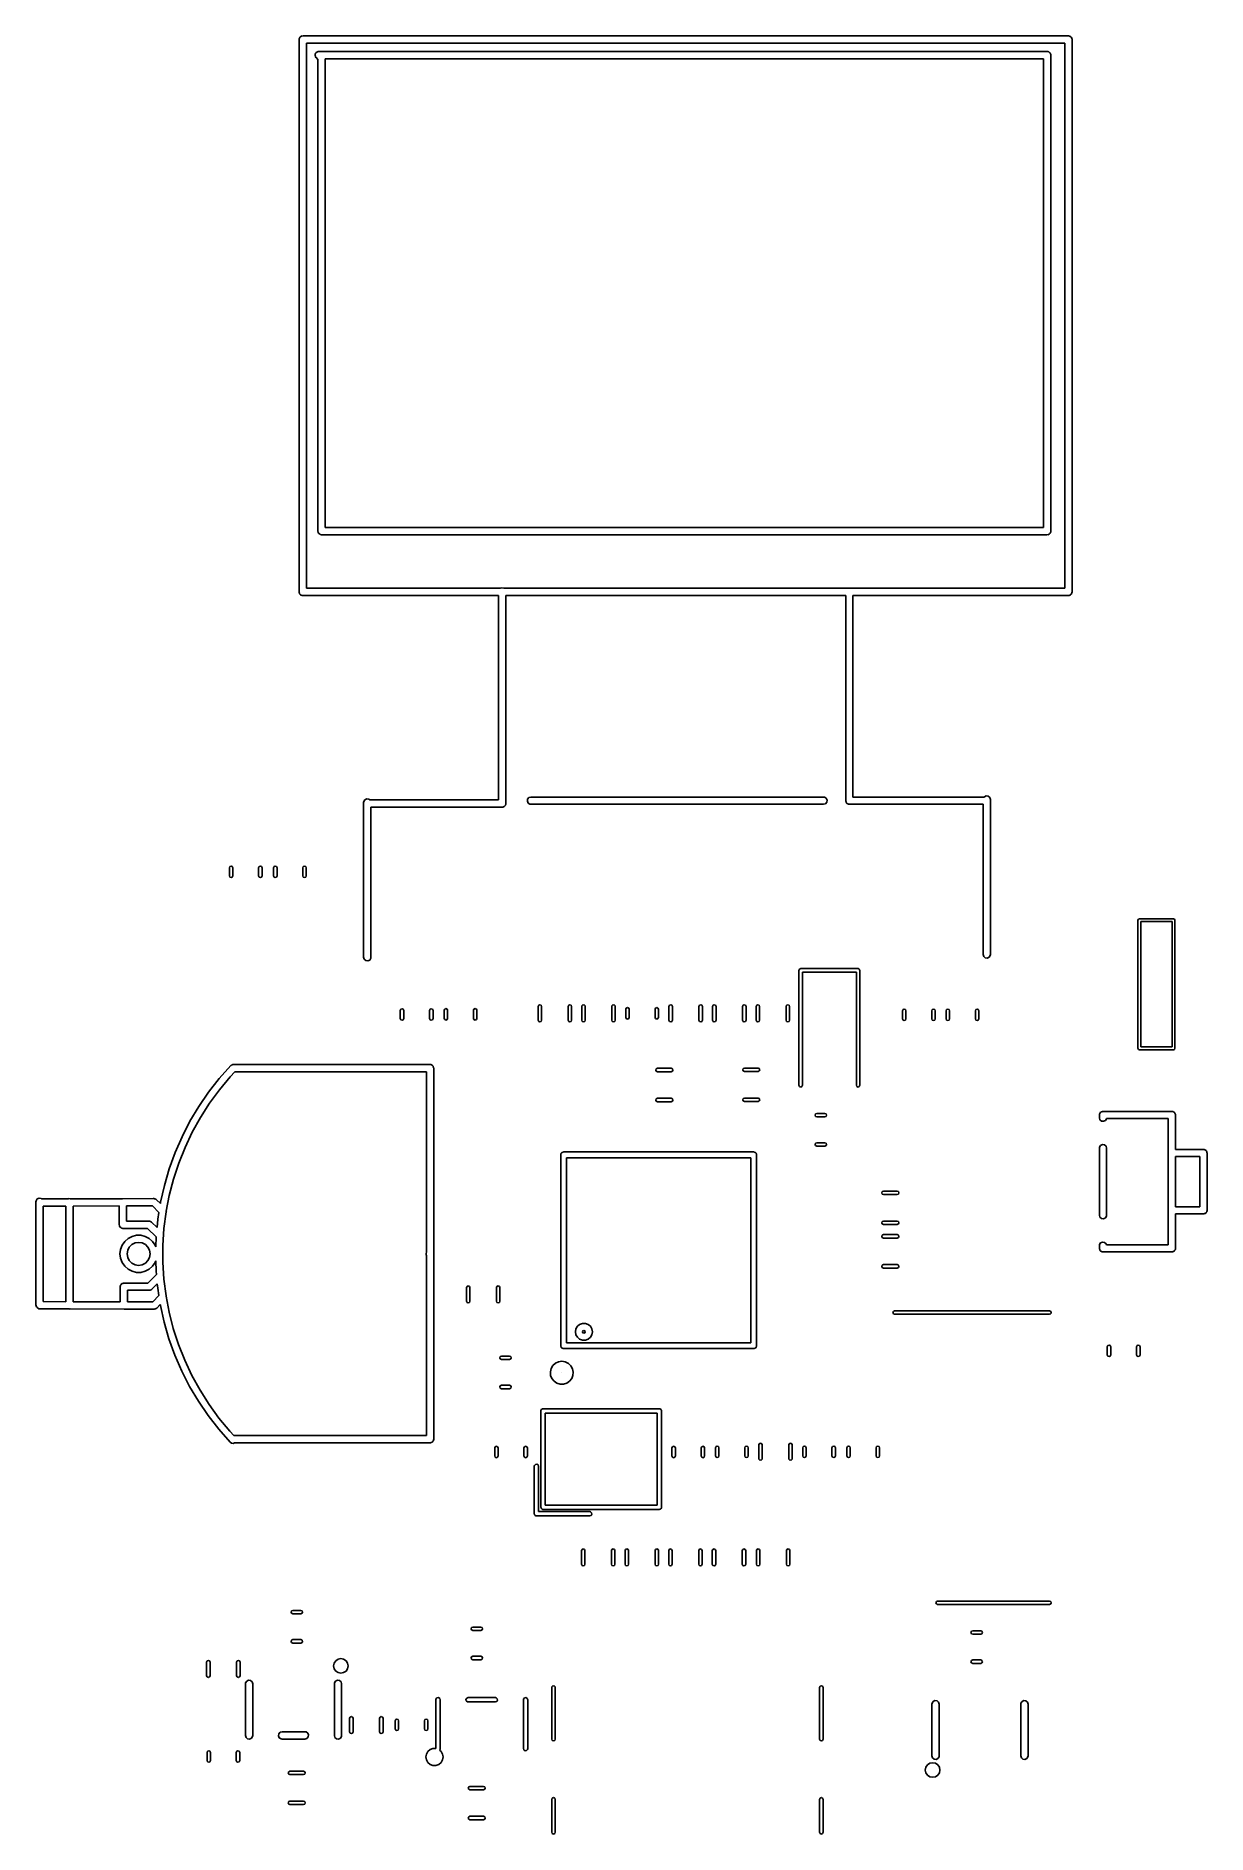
# Model space of a CAD drawing. Extents: x 0.92 to 2.53, y -4.69 to -2.23.
import ezdxf

# ---------------------------------------------------------------- set-up
doc = ezdxf.new("R2010")
doc.units = 0
doc.header["$MEASUREMENT"] = 0
doc.layers.add('BLACK', color=7, linetype='CONTINUOUS')

msp = doc.modelspace()

# ---------------------------------------------------------------- linework, layer by layer
at = {"layer": 'BLACK', "linetype": 'CONTINUOUS'}
for p, q in [((1.27911, -2.2312), (1.27932, -2.22979)), ((1.27911, -2.98947), (1.27911, -2.2312)), ((1.27932, -2.22979), (1.27951, -2.22948)), ((1.27951, -2.22948), (1.27957, -2.22912)), ((1.27957, -2.22912), (1.28026, -2.22832)), ((1.28026, -2.22832), (1.28084, -2.22742)), ((1.28084, -2.22742), (1.28117, -2.22727)), ((1.28117, -2.22727), (1.28141, -2.22699)), ((1.28141, -2.22699), (1.28243, -2.22669)), ((1.28243, -2.22669), (1.2834, -2.22625)), ((1.2834, -2.22625), (1.28376, -2.2263)), ((1.28376, -2.2263), (1.28411, -2.2262)), ((1.28411, -2.2262), (2.3353, -2.2262)), ((1.28911, -2.2362), (1.28911, -2.98447)), ((2.3303, -2.2362), (1.28911, -2.2362)), ((2.3303, -2.98447), (2.3303, -2.2362)), ((2.3353, -2.2262), (2.3367, -2.2264)), ((2.3367, -2.2264), (2.33701, -2.2266)), ((2.33701, -2.2266), (2.33737, -2.22665)), ((2.33737, -2.22665), (2.33818, -2.22735)), ((2.33818, -2.22735), (2.33907, -2.22793)), ((2.33907, -2.22793), (2.33923, -2.22826)), ((2.33923, -2.22826), (2.3395, -2.2285)), ((2.3395, -2.2285), (2.3398, -2.22952)), ((2.3398, -2.22952), (2.34024, -2.23049)), ((2.34024, -2.23049), (2.34019, -2.23085)), ((2.34019, -2.23085), (2.3403, -2.2312)), ((2.3403, -2.2312), (2.3403, -2.98947)), ((1.3011, -2.2521), (1.30141, -2.25127)), ((1.30121, -2.25263), (1.3011, -2.2521)), ((1.30113, -2.25317), (1.30121, -2.25263)), ((1.3015, -2.25398), (1.30113, -2.25317)), ((1.30141, -2.25127), (1.30153, -2.25038)), ((1.30169, -2.25486), (1.3015, -2.25398)), ((1.30153, -2.25038), (1.30189, -2.24997)), ((1.30223, -2.25557), (1.30169, -2.25486)), ((1.30189, -2.24997), (1.30208, -2.24946)), ((1.30208, -2.24946), (1.30279, -2.24893)), ((1.3023, -2.25573), (1.30223, -2.25557)), ((1.3024, -2.25579), (1.3023, -2.25573)), ((1.30255, -2.256), (1.3024, -2.25579)), ((1.30502, -2.25847), (1.30255, -2.256)), ((1.30279, -2.24893), (1.30338, -2.24825)), ((1.30338, -2.24825), (1.3039, -2.2481)), ((1.3039, -2.2481), (1.30434, -2.24778)), ((1.30434, -2.24778), (1.30523, -2.24771)), ((1.30502, -2.906), (1.30502, -2.25847)), ((1.30523, -2.24771), (1.30608, -2.24746)), ((1.30608, -2.24746), (1.31789, -2.24746)), ((1.31789, -2.25746), (1.31502, -2.25746)), ((1.31502, -2.25746), (1.31502, -2.901)), ((1.31789, -2.24746), (2.30608, -2.24746)), ((1.33364, -2.25746), (1.31789, -2.25746)), ((2.30108, -2.25746), (1.33364, -2.25746)), ((2.30108, -2.901), (2.30108, -2.25746)), ((2.30608, -2.24746), (2.30749, -2.24766)), ((2.30749, -2.24766), (2.3078, -2.24786)), ((2.3078, -2.24786), (2.30816, -2.24791)), ((2.30816, -2.24791), (2.30897, -2.24861)), ((2.30897, -2.24861), (2.30986, -2.24919)), ((2.30986, -2.24919), (2.31001, -2.24952)), ((2.31001, -2.24952), (2.31029, -2.24976)), ((2.31029, -2.24976), (2.31059, -2.25078)), ((2.31059, -2.25078), (2.31103, -2.25175)), ((2.31103, -2.25175), (2.31098, -2.25211)), ((2.31098, -2.25211), (2.31108, -2.25246)), ((2.31108, -2.25246), (2.31108, -2.906)), ((1.30512, -2.90635), (1.30502, -2.906)), ((1.30507, -2.90672), (1.30512, -2.90635)), ((1.30551, -2.90768), (1.30507, -2.90672)), ((1.30581, -2.90871), (1.30551, -2.90768)), ((1.30609, -2.90895), (1.30581, -2.90871)), ((1.30624, -2.90928), (1.30609, -2.90895)), ((1.30714, -2.90985), (1.30624, -2.90928)), ((1.30794, -2.91055), (1.30714, -2.90985)), ((1.3083, -2.9106), (1.30794, -2.91055)), ((1.30861, -2.9108), (1.3083, -2.9106)), ((1.31002, -2.911), (1.30861, -2.9108)), ((2.30608, -2.911), (1.31002, -2.911)), ((1.31502, -2.901), (2.30108, -2.901)), ((2.30643, -2.9109), (2.30608, -2.911)), ((2.30679, -2.91095), (2.30643, -2.9109)), ((2.30776, -2.91051), (2.30679, -2.91095)), ((2.30879, -2.91021), (2.30776, -2.91051)), ((2.30902, -2.90993), (2.30879, -2.91021)), ((2.30936, -2.90978), (2.30902, -2.90993)), ((2.30993, -2.90889), (2.30936, -2.90978)), ((2.31063, -2.90808), (2.30993, -2.90889)), ((2.31068, -2.90772), (2.31063, -2.90808)), ((2.31088, -2.90741), (2.31068, -2.90772)), ((2.31108, -2.906), (2.31088, -2.90741)), ((1.28911, -2.98447), (1.55573, -2.98447)), ((1.55573, -2.98447), (1.55734, -2.98373)), ((1.55734, -2.98373), (1.56013, -2.98413)), ((1.56013, -2.98413), (1.56052, -2.98447)), ((1.56052, -2.98447), (2.3303, -2.98447)), ((1.27922, -2.98982), (1.27911, -2.98947)), ((1.27917, -2.99018), (1.27922, -2.98982)), ((1.27961, -2.99115), (1.27917, -2.99018)), ((1.27991, -2.99217), (1.27961, -2.99115)), ((1.28018, -2.99241), (1.27991, -2.99217)), ((1.28034, -2.99274), (1.28018, -2.99241)), ((1.28123, -2.99332), (1.28034, -2.99274)), ((1.28204, -2.99402), (1.28123, -2.99332)), ((1.2824, -2.99407), (1.28204, -2.99402)), ((1.28271, -2.99427), (1.2824, -2.99407)), ((1.28411, -2.99447), (1.28271, -2.99427)), ((1.55305, -2.99447), (1.28411, -2.99447)), ((1.55305, -3.27502), (1.55305, -2.99447)), ((2.02943, -2.99447), (1.56305, -2.99447)), ((1.56305, -2.99447), (1.56305, -3.28002)), ((2.02943, -3.27608), (2.02943, -2.99447)), ((2.3353, -2.99447), (2.03943, -2.99447)), ((2.03943, -2.99447), (2.03943, -3.27108)), ((2.33565, -2.99437), (2.3353, -2.99447)), ((2.33601, -2.99442), (2.33565, -2.99437)), ((2.33698, -2.99397), (2.33601, -2.99442)), ((2.338, -2.99367), (2.33698, -2.99397)), ((2.33824, -2.9934), (2.338, -2.99367)), ((2.33857, -2.99325), (2.33824, -2.9934)), ((2.33915, -2.99235), (2.33857, -2.99325)), ((2.33984, -2.99155), (2.33915, -2.99235)), ((2.3399, -2.99118), (2.33984, -2.99155)), ((2.34009, -2.99088), (2.3399, -2.99118)), ((2.3403, -2.98947), (2.34009, -2.99088)), ((1.36778, -3.27852), (1.36798, -3.27711)), ((1.36778, -3.49112), (1.36778, -3.27852)), ((1.36798, -3.27711), (1.3695, -3.27474)), ((1.3695, -3.27474), (1.37206, -3.27357)), ((1.37206, -3.27357), (1.37485, -3.27398)), ((1.37485, -3.27398), (1.37606, -3.27502)), ((1.37606, -3.27502), (1.55305, -3.27502)), ((1.5619, -3.2829), (1.56133, -3.2838)), ((1.5626, -3.2821), (1.5619, -3.2829)), ((1.56265, -3.28174), (1.5626, -3.2821)), ((1.56285, -3.28143), (1.56265, -3.28174)), ((1.56305, -3.28002), (1.56285, -3.28143)), ((1.59247, -3.27679), (1.59287, -3.27401)), ((1.59364, -3.27936), (1.59247, -3.27679)), ((1.59287, -3.27401), (1.59472, -3.27188)), ((1.59601, -3.28088), (1.59364, -3.27936)), ((1.59472, -3.27188), (1.59742, -3.27108)), ((1.59742, -3.28108), (1.59601, -3.28088)), ((1.59742, -3.27108), (1.999, -3.27108)), ((1.999, -3.28108), (1.59742, -3.28108)), ((1.999, -3.27108), (2.0004, -3.27129)), ((2.0017, -3.28029), (1.999, -3.28108)), ((2.0004, -3.27129), (2.00277, -3.27281)), ((2.00354, -3.27816), (2.0017, -3.28029)), ((2.00277, -3.27281), (2.00395, -3.27537)), ((2.00395, -3.27537), (2.00354, -3.27816)), ((2.02953, -3.27643), (2.02943, -3.27608)), ((2.02948, -3.27679), (2.02953, -3.27643)), ((2.02992, -3.27776), (2.02948, -3.27679)), ((2.03022, -3.27879), (2.02992, -3.27776)), ((2.0305, -3.27902), (2.03022, -3.27879)), ((2.03065, -3.27936), (2.0305, -3.27902)), ((2.03155, -3.27993), (2.03065, -3.27936)), ((2.03235, -3.28063), (2.03155, -3.27993)), ((2.03271, -3.28068), (2.03235, -3.28063)), ((2.03302, -3.28088), (2.03271, -3.28068)), ((2.03443, -3.28108), (2.03302, -3.28088)), ((2.21817, -3.28108), (2.03443, -3.28108)), ((2.03943, -3.27108), (2.21972, -3.27108)), ((2.21817, -3.48719), (2.21817, -3.28108)), ((2.21972, -3.27108), (2.21989, -3.27081)), ((2.21989, -3.27081), (2.22246, -3.26964)), ((2.22246, -3.26964), (2.22525, -3.27004)), ((2.22525, -3.27004), (2.22738, -3.27188)), ((2.22738, -3.27188), (2.22817, -3.27459)), ((2.22817, -3.27459), (2.22817, -3.27497)), ((2.22817, -3.27497), (2.22835, -3.27537)), ((2.22835, -3.27537), (2.22817, -3.27666)), ((2.22817, -3.27666), (2.22817, -3.48719)), ((1.55805, -3.28502), (1.37778, -3.28502)), ((1.37778, -3.28502), (1.37778, -3.49112)), ((1.5584, -3.28492), (1.55805, -3.28502)), ((1.55876, -3.28497), (1.5584, -3.28492)), ((1.55973, -3.28453), (1.55876, -3.28497)), ((1.56075, -3.28423), (1.55973, -3.28453)), ((1.56099, -3.28395), (1.56075, -3.28423)), ((1.56133, -3.2838), (1.56099, -3.28395)), ((1.18346, -3.36821), (1.18416, -3.36654)), ((1.18346, -3.37927), (1.18346, -3.36821)), ((1.18416, -3.38095), (1.18346, -3.37927)), ((1.18416, -3.36654), (1.18583, -3.36584)), ((1.18583, -3.38164), (1.18416, -3.38095)), ((1.18583, -3.36584), (1.1875, -3.36654)), ((1.1875, -3.38095), (1.18583, -3.38164)), ((1.1875, -3.36654), (1.18819, -3.36821)), ((1.18819, -3.37927), (1.1875, -3.38095)), ((1.18819, -3.36821), (1.18819, -3.37927)), ((1.22362, -3.36821), (1.22431, -3.36654)), ((1.22362, -3.37927), (1.22362, -3.36821)), ((1.22431, -3.38095), (1.22362, -3.37927)), ((1.22431, -3.36654), (1.22598, -3.36584)), ((1.22598, -3.38164), (1.22431, -3.38095)), ((1.22598, -3.36584), (1.22765, -3.36654)), ((1.22765, -3.38095), (1.22598, -3.38164)), ((1.22765, -3.36654), (1.22835, -3.36821)), ((1.22835, -3.37927), (1.22765, -3.38095)), ((1.22835, -3.36821), (1.22835, -3.37927)), ((1.24409, -3.36821), (1.24479, -3.36654)), ((1.24409, -3.37927), (1.24409, -3.36821)), ((1.24479, -3.38095), (1.24409, -3.37927)), ((1.24479, -3.36654), (1.24646, -3.36584)), ((1.24646, -3.38164), (1.24479, -3.38095)), ((1.24646, -3.36584), (1.24813, -3.36654)), ((1.24813, -3.38095), (1.24646, -3.38164)), ((1.24813, -3.36654), (1.24882, -3.36821)), ((1.24882, -3.37927), (1.24813, -3.38095)), ((1.24882, -3.36821), (1.24882, -3.37927)), ((1.28425, -3.36821), (1.28494, -3.36654)), ((1.28425, -3.37927), (1.28425, -3.36821)), ((1.28494, -3.38095), (1.28425, -3.37927)), ((1.28494, -3.36654), (1.28661, -3.36584)), ((1.28661, -3.38164), (1.28494, -3.38095)), ((1.28661, -3.36584), (1.28828, -3.36654)), ((1.28828, -3.38095), (1.28661, -3.38164)), ((1.28828, -3.36654), (1.28898, -3.36821)), ((1.28898, -3.37927), (1.28828, -3.38095)), ((1.28898, -3.36821), (1.28898, -3.37927)), ((2.43071, -3.44016), (2.43129, -3.43877)), ((2.43071, -3.61614), (2.43071, -3.44016)), ((2.43129, -3.43877), (2.43268, -3.43819)), ((2.43268, -3.43819), (2.47953, -3.43819)), ((2.43465, -3.44213), (2.43465, -3.61417)), ((2.47756, -3.44213), (2.43465, -3.44213)), ((2.47756, -3.61417), (2.47756, -3.44213)), ((2.47953, -3.43819), (2.48092, -3.43877)), ((2.48092, -3.43877), (2.4815, -3.44016)), ((2.4815, -3.44016), (2.4815, -3.61614)), ((1.36857, -3.49383), (1.36778, -3.49112)), ((1.3707, -3.49567), (1.36857, -3.49383)), ((1.37349, -3.49607), (1.3707, -3.49567)), ((1.37605, -3.4949), (1.37349, -3.49607)), ((1.37757, -3.49253), (1.37605, -3.4949)), ((1.37778, -3.49112), (1.37757, -3.49253)), ((2.21896, -3.48989), (2.21817, -3.48719)), ((2.22109, -3.49173), (2.21896, -3.48989)), ((2.22388, -3.49213), (2.22109, -3.49173)), ((2.22644, -3.49096), (2.22388, -3.49213)), ((2.22797, -3.48859), (2.22644, -3.49096)), ((2.22817, -3.48719), (2.22797, -3.48859)), ((1.96535, -3.50906), (1.96605, -3.50738)), ((1.96535, -3.66693), (1.96535, -3.50906)), ((1.96605, -3.50738), (1.96772, -3.50669)), ((1.96772, -3.50669), (2.04646, -3.50669)), ((2.04409, -3.51142), (1.97008, -3.51142)), ((1.97008, -3.51142), (1.97008, -3.66693)), ((2.04409, -3.66693), (2.04409, -3.51142)), ((2.04646, -3.50669), (2.04813, -3.50738)), ((2.04813, -3.50738), (2.04882, -3.50906)), ((2.04882, -3.50906), (2.04882, -3.66693)), ((1.41811, -3.56415), (1.4188, -3.56248)), ((1.41811, -3.57522), (1.41811, -3.56415)), ((1.4188, -3.57689), (1.41811, -3.57522)), ((1.4188, -3.56248), (1.42047, -3.56179)), ((1.42047, -3.57758), (1.4188, -3.57689)), ((1.42047, -3.56179), (1.42214, -3.56248)), ((1.42214, -3.57689), (1.42047, -3.57758)), ((1.42214, -3.56248), (1.42283, -3.56415)), ((1.42283, -3.57522), (1.42214, -3.57689)), ((1.42283, -3.56415), (1.42283, -3.57522)), ((1.45827, -3.56415), (1.45896, -3.56248)), ((1.45827, -3.57522), (1.45827, -3.56415)), ((1.45896, -3.57689), (1.45827, -3.57522)), ((1.45896, -3.56248), (1.46063, -3.56179)), ((1.46063, -3.57758), (1.45896, -3.57689)), ((1.46063, -3.56179), (1.4623, -3.56248)), ((1.4623, -3.57689), (1.46063, -3.57758)), ((1.4623, -3.56248), (1.46299, -3.56415)), ((1.46299, -3.57522), (1.4623, -3.57689)), ((1.46299, -3.56415), (1.46299, -3.57522)), ((1.47835, -3.56395), (1.47904, -3.56228)), ((1.47835, -3.57502), (1.47835, -3.56395)), ((1.47904, -3.57669), (1.47835, -3.57502)), ((1.47904, -3.56228), (1.48071, -3.56159)), ((1.48071, -3.57739), (1.47904, -3.57669)), ((1.48071, -3.56159), (1.48238, -3.56228)), ((1.48238, -3.57669), (1.48071, -3.57739)), ((1.48238, -3.56228), (1.48307, -3.56395)), ((1.48307, -3.57502), (1.48238, -3.57669)), ((1.48307, -3.56395), (1.48307, -3.57502)), ((1.5185, -3.56395), (1.5192, -3.56228)), ((1.5185, -3.57502), (1.5185, -3.56395)), ((1.5192, -3.57669), (1.5185, -3.57502)), ((1.5192, -3.56228), (1.52087, -3.56159)), ((1.52087, -3.57739), (1.5192, -3.57669)), ((1.52087, -3.56159), (1.52254, -3.56228)), ((1.52254, -3.57669), (1.52087, -3.57739)), ((1.52254, -3.56228), (1.52323, -3.56395)), ((1.52323, -3.57502), (1.52254, -3.57669)), ((1.52323, -3.56395), (1.52323, -3.57502)), ((1.60738, -3.55877), (1.60807, -3.5571)), ((1.60738, -3.57745), (1.60738, -3.55877)), ((1.60807, -3.57912), (1.60738, -3.57745)), ((1.60807, -3.5571), (1.60974, -3.55641)), ((1.60974, -3.57981), (1.60807, -3.57912)), ((1.60974, -3.55641), (1.61141, -3.5571)), ((1.61141, -3.57912), (1.60974, -3.57981)), ((1.61141, -3.5571), (1.61211, -3.55877)), ((1.61211, -3.57745), (1.61141, -3.57912)), ((1.61211, -3.55877), (1.61211, -3.57745)), ((1.64852, -3.55877), (1.64922, -3.5571)), ((1.64852, -3.57745), (1.64852, -3.55877)), ((1.64922, -3.57912), (1.64852, -3.57745)), ((1.64922, -3.5571), (1.65089, -3.55641)), ((1.65089, -3.57981), (1.64922, -3.57912)), ((1.65089, -3.55641), (1.65256, -3.5571)), ((1.65256, -3.57912), (1.65089, -3.57981)), ((1.65256, -3.5571), (1.65325, -3.55877)), ((1.65325, -3.57745), (1.65256, -3.57912)), ((1.65325, -3.55877), (1.65325, -3.57745)), ((1.66722, -3.55877), (1.66792, -3.5571)), ((1.66722, -3.57745), (1.66722, -3.55877)), ((1.66792, -3.57912), (1.66722, -3.57745)), ((1.66792, -3.5571), (1.66959, -3.55641)), ((1.66959, -3.57981), (1.66792, -3.57912)), ((1.66959, -3.55641), (1.67126, -3.5571)), ((1.67126, -3.57912), (1.66959, -3.57981)), ((1.67126, -3.5571), (1.67195, -3.55877)), ((1.67195, -3.57745), (1.67126, -3.57912)), ((1.67195, -3.55877), (1.67195, -3.57745)), ((1.70837, -3.55877), (1.70906, -3.5571)), ((1.70837, -3.57745), (1.70837, -3.55877)), ((1.70906, -3.57912), (1.70837, -3.57745)), ((1.70906, -3.5571), (1.71073, -3.55641)), ((1.71073, -3.57981), (1.70906, -3.57912)), ((1.71073, -3.55641), (1.7124, -3.5571)), ((1.7124, -3.57912), (1.71073, -3.57981)), ((1.7124, -3.5571), (1.71309, -3.55877)), ((1.71309, -3.57745), (1.7124, -3.57912)), ((1.71309, -3.55877), (1.71309, -3.57745)), ((1.72756, -3.56258), (1.72825, -3.56091)), ((1.72756, -3.57364), (1.72756, -3.56258)), ((1.72825, -3.57532), (1.72756, -3.57364)), ((1.72825, -3.56091), (1.72992, -3.56021)), ((1.72992, -3.57601), (1.72825, -3.57532)), ((1.72992, -3.56021), (1.73159, -3.56091)), ((1.73159, -3.57532), (1.72992, -3.57601)), ((1.73159, -3.56091), (1.73228, -3.56258)), ((1.73228, -3.57364), (1.73159, -3.57532)), ((1.73228, -3.56258), (1.73228, -3.57364)), ((1.76772, -3.56258), (1.76841, -3.56091)), ((1.76772, -3.57364), (1.76772, -3.56258)), ((1.76841, -3.57532), (1.76772, -3.57364)), ((1.76841, -3.56091), (1.77008, -3.56021)), ((1.77008, -3.57601), (1.76841, -3.57532)), ((1.77008, -3.56021), (1.77175, -3.56091)), ((1.77175, -3.57532), (1.77008, -3.57601)), ((1.77175, -3.56091), (1.77244, -3.56258)), ((1.77244, -3.57364), (1.77175, -3.57532)), ((1.77244, -3.56258), (1.77244, -3.57364)), ((1.78691, -3.55877), (1.7876, -3.5571)), ((1.78691, -3.57745), (1.78691, -3.55877)), ((1.7876, -3.57912), (1.78691, -3.57745)), ((1.7876, -3.5571), (1.78927, -3.55641)), ((1.78927, -3.57981), (1.7876, -3.57912)), ((1.78927, -3.55641), (1.79094, -3.5571)), ((1.79094, -3.57912), (1.78927, -3.57981)), ((1.79094, -3.5571), (1.79163, -3.55877)), ((1.79163, -3.57745), (1.79094, -3.57912)), ((1.79163, -3.55877), (1.79163, -3.57745)), ((1.82805, -3.55877), (1.82874, -3.5571)), ((1.82805, -3.57745), (1.82805, -3.55877)), ((1.82874, -3.57912), (1.82805, -3.57745)), ((1.82874, -3.5571), (1.83041, -3.55641)), ((1.83041, -3.57981), (1.82874, -3.57912)), ((1.83041, -3.55641), (1.83208, -3.5571)), ((1.83208, -3.57912), (1.83041, -3.57981)), ((1.83208, -3.5571), (1.83278, -3.55877)), ((1.83278, -3.57745), (1.83208, -3.57912)), ((1.83278, -3.55877), (1.83278, -3.57745)), ((1.84675, -3.55877), (1.84744, -3.5571)), ((1.84675, -3.57745), (1.84675, -3.55877)), ((1.84744, -3.57912), (1.84675, -3.57745)), ((1.84744, -3.5571), (1.84911, -3.55641)), ((1.84911, -3.57981), (1.84744, -3.57912)), ((1.84911, -3.55641), (1.85078, -3.5571)), ((1.85078, -3.57912), (1.84911, -3.57981)), ((1.85078, -3.5571), (1.85148, -3.55877)), ((1.85148, -3.57745), (1.85078, -3.57912)), ((1.85148, -3.55877), (1.85148, -3.57745)), ((1.88789, -3.55877), (1.88859, -3.5571)), ((1.88789, -3.57745), (1.88789, -3.55877)), ((1.88859, -3.57912), (1.88789, -3.57745)), ((1.88859, -3.5571), (1.89026, -3.55641)), ((1.89026, -3.57981), (1.88859, -3.57912)), ((1.89026, -3.55641), (1.89193, -3.5571)), ((1.89193, -3.57912), (1.89026, -3.57981)), ((1.89193, -3.5571), (1.89262, -3.55877)), ((1.89262, -3.57745), (1.89193, -3.57912)), ((1.89262, -3.55877), (1.89262, -3.57745)), ((1.90659, -3.55877), (1.90729, -3.5571)), ((1.90659, -3.57745), (1.90659, -3.55877)), ((1.90729, -3.57912), (1.90659, -3.57745)), ((1.90729, -3.5571), (1.90896, -3.55641)), ((1.90896, -3.57981), (1.90729, -3.57912)), ((1.90896, -3.55641), (1.91063, -3.5571)), ((1.91063, -3.57912), (1.90896, -3.57981)), ((1.91063, -3.5571), (1.91132, -3.55877)), ((1.91132, -3.57745), (1.91063, -3.57912)), ((1.91132, -3.55877), (1.91132, -3.57745)), ((1.94774, -3.55877), (1.94843, -3.5571)), ((1.94774, -3.57745), (1.94774, -3.55877)), ((1.94843, -3.57912), (1.94774, -3.57745)), ((1.94843, -3.5571), (1.9501, -3.55641)), ((1.9501, -3.57981), (1.94843, -3.57912)), ((1.9501, -3.55641), (1.95177, -3.5571)), ((1.95177, -3.57912), (1.9501, -3.57981)), ((1.95177, -3.5571), (1.95246, -3.55877)), ((1.95246, -3.57745), (1.95177, -3.57912)), ((1.95246, -3.55877), (1.95246, -3.57745)), ((2.10748, -3.56454), (2.10817, -3.56287)), ((2.10748, -3.57561), (2.10748, -3.56454)), ((2.10817, -3.57728), (2.10748, -3.57561)), ((2.10817, -3.56287), (2.10984, -3.56218)), ((2.10984, -3.57798), (2.10817, -3.57728)), ((2.10984, -3.56218), (2.11151, -3.56287)), ((2.11151, -3.57728), (2.10984, -3.57798)), ((2.11151, -3.56287), (2.1122, -3.56454)), ((2.1122, -3.57561), (2.11151, -3.57728)), ((2.1122, -3.56454), (2.1122, -3.57561)), ((2.14764, -3.56454), (2.14833, -3.56287)), ((2.14764, -3.57561), (2.14764, -3.56454)), ((2.14833, -3.57728), (2.14764, -3.57561)), ((2.14833, -3.56287), (2.15, -3.56218)), ((2.15, -3.57798), (2.14833, -3.57728)), ((2.15, -3.56218), (2.15167, -3.56287)), ((2.15167, -3.57728), (2.15, -3.57798)), ((2.15167, -3.56287), (2.15236, -3.56454)), ((2.15236, -3.57561), (2.15167, -3.57728)), ((2.15236, -3.56454), (2.15236, -3.57561)), ((2.16732, -3.56454), (2.16801, -3.56287)), ((2.16732, -3.57561), (2.16732, -3.56454)), ((2.16801, -3.57728), (2.16732, -3.57561)), ((2.16801, -3.56287), (2.16969, -3.56218)), ((2.16969, -3.57798), (2.16801, -3.57728)), ((2.16969, -3.56218), (2.17136, -3.56287)), ((2.17136, -3.57728), (2.16969, -3.57798)), ((2.17136, -3.56287), (2.17205, -3.56454)), ((2.17205, -3.57561), (2.17136, -3.57728)), ((2.17205, -3.56454), (2.17205, -3.57561)), ((2.20748, -3.56454), (2.20817, -3.56287)), ((2.20748, -3.57561), (2.20748, -3.56454)), ((2.20817, -3.57728), (2.20748, -3.57561)), ((2.20817, -3.56287), (2.20984, -3.56218)), ((2.20984, -3.57798), (2.20817, -3.57728)), ((2.20984, -3.56218), (2.21151, -3.56287)), ((2.21151, -3.57728), (2.20984, -3.57798)), ((2.21151, -3.56287), (2.2122, -3.56454)), ((2.2122, -3.57561), (2.21151, -3.57728)), ((2.2122, -3.56454), (2.2122, -3.57561)), ((2.43129, -3.61753), (2.43071, -3.61614)), ((2.43071, -3.61614), (2.43071, -3.61614)), ((2.43268, -3.61811), (2.43129, -3.61753)), ((2.47953, -3.61811), (2.43268, -3.61811)), ((2.43465, -3.61417), (2.47756, -3.61417)), ((2.48092, -3.61753), (2.47953, -3.61811)), ((2.4815, -3.61614), (2.48092, -3.61753)), ((1.16952, -3.65765), (1.18529, -3.6399)), ((1.19108, -3.64833), (1.1846, -3.65517)), ((1.18529, -3.6399), (1.18583, -3.63954)), ((1.18529, -3.6399), (1.18529, -3.6399)), ((1.18583, -3.63954), (1.18619, -3.63912)), ((1.18619, -3.63912), (1.18666, -3.63898)), ((1.18666, -3.63898), (1.18714, -3.63867)), ((1.18714, -3.63867), (1.18829, -3.6385)), ((1.18829, -3.6385), (1.1889, -3.63833)), ((1.1889, -3.63833), (1.4589, -3.63833)), ((1.4539, -3.64833), (1.19108, -3.64833)), ((1.4539, -3.69833), (1.4539, -3.64833)), ((1.4589, -3.63833), (1.46031, -3.63853)), ((1.46031, -3.63853), (1.46061, -3.63873)), ((1.46061, -3.63873), (1.46097, -3.63878)), ((1.46097, -3.63878), (1.46178, -3.63948)), ((1.46178, -3.63948), (1.46268, -3.64005)), ((1.46268, -3.64005), (1.46283, -3.64038)), ((1.46283, -3.64038), (1.4631, -3.64062)), ((1.4631, -3.64062), (1.4634, -3.64165)), ((1.4634, -3.64165), (1.46385, -3.64262)), ((1.46385, -3.64262), (1.46379, -3.64298)), ((1.46379, -3.64298), (1.4639, -3.64333)), ((1.4639, -3.64333), (1.4639, -3.69833)), ((1.76881, -3.64596), (1.7695, -3.64429)), ((1.7695, -3.64763), (1.76881, -3.64596)), ((1.7695, -3.64429), (1.77117, -3.6436)), ((1.77117, -3.64833), (1.7695, -3.64763)), ((1.77117, -3.6436), (1.78985, -3.6436)), ((1.78985, -3.64833), (1.77117, -3.64833)), ((1.78985, -3.6436), (1.79152, -3.64429)), ((1.79152, -3.64763), (1.78985, -3.64833)), ((1.79152, -3.64429), (1.79221, -3.64596)), ((1.79221, -3.64596), (1.79152, -3.64763)), ((1.8881, -3.64557), (1.88879, -3.6439)), ((1.88879, -3.64724), (1.8881, -3.64557)), ((1.88879, -3.6439), (1.89046, -3.64321)), ((1.89046, -3.64793), (1.88879, -3.64724)), ((1.89046, -3.64321), (1.90914, -3.64321)), ((1.90914, -3.64793), (1.89046, -3.64793)), ((1.90914, -3.64321), (1.91081, -3.6439)), ((1.91081, -3.64724), (1.90914, -3.64793)), ((1.91081, -3.6439), (1.91151, -3.64557)), ((1.91151, -3.64557), (1.91081, -3.64724)), ((1.14149, -3.69595), (1.1549, -3.67636)), ((1.1549, -3.67636), (1.16952, -3.65765)), ((1.1698, -3.67293), (1.15615, -3.69159)), ((1.1846, -3.65517), (1.1698, -3.67293)), ((1.96605, -3.6686), (1.96535, -3.66693)), ((1.96772, -3.66929), (1.96605, -3.6686)), ((1.96939, -3.6686), (1.96772, -3.66929)), ((1.97008, -3.66693), (1.96939, -3.6686)), ((2.04479, -3.6686), (2.04409, -3.66693)), ((2.04646, -3.66929), (2.04479, -3.6686)), ((2.04813, -3.6686), (2.04646, -3.66929)), ((2.04882, -3.66693), (2.04813, -3.6686)), ((1.12934, -3.71634), (1.14149, -3.69595)), ((1.15615, -3.69159), (1.14369, -3.71107)), ((1.4539, -3.89536), (1.4539, -3.69833)), ((1.4639, -3.69833), (1.4639, -4.15281)), ((1.76881, -3.68711), (1.7695, -3.68544)), ((1.7695, -3.68878), (1.76881, -3.68711)), ((1.7695, -3.68544), (1.77117, -3.68474)), ((1.77117, -3.68947), (1.7695, -3.68878)), ((1.77117, -3.68474), (1.78985, -3.68474)), ((1.78985, -3.68947), (1.77117, -3.68947)), ((1.78985, -3.68474), (1.79152, -3.68544)), ((1.79152, -3.68878), (1.78985, -3.68947)), ((1.79152, -3.68544), (1.79221, -3.68711)), ((1.79221, -3.68711), (1.79152, -3.68878)), ((1.8881, -3.68671), (1.88879, -3.68504)), ((1.88879, -3.68838), (1.8881, -3.68671)), ((1.88879, -3.68504), (1.89046, -3.68435)), ((1.89046, -3.68907), (1.88879, -3.68838)), ((1.89046, -3.68435), (1.90914, -3.68435)), ((1.90914, -3.68907), (1.89046, -3.68907)), ((1.90914, -3.68435), (1.91081, -3.68504)), ((1.91081, -3.68838), (1.90914, -3.68907)), ((1.91081, -3.68504), (1.91151, -3.68671)), ((1.91151, -3.68671), (1.91081, -3.68838)), ((2.381, -3.70317), (2.38197, -3.70273)), ((2.38197, -3.70273), (2.38233, -3.70278)), ((2.38233, -3.70278), (2.38268, -3.70268)), ((2.38268, -3.70268), (2.47717, -3.70268)), ((2.47717, -3.70268), (2.47857, -3.70288)), ((2.47857, -3.70288), (2.47888, -3.70308)), ((1.1185, -3.73746), (1.12934, -3.71634)), ((1.14369, -3.71107), (1.13249, -3.7313)), ((1.98738, -3.70787), (1.98807, -3.7062)), ((1.98807, -3.70954), (1.98738, -3.70787)), ((1.98807, -3.7062), (1.98974, -3.70551)), ((1.98974, -3.71024), (1.98807, -3.70954)), ((1.98974, -3.70551), (2.00081, -3.70551)), ((2.00081, -3.71024), (1.98974, -3.71024)), ((2.00081, -3.70551), (2.00248, -3.7062)), ((2.00248, -3.70954), (2.00081, -3.71024)), ((2.00248, -3.7062), (2.00317, -3.70787)), ((2.00317, -3.70787), (2.00248, -3.70954)), ((2.37768, -3.70768), (2.37788, -3.70627)), ((2.37768, -3.71138), (2.37768, -3.70768)), ((2.37847, -3.71408), (2.37768, -3.71138)), ((2.37788, -3.70627), (2.37808, -3.70596)), ((2.37808, -3.70596), (2.37813, -3.7056)), ((2.37813, -3.7056), (2.37883, -3.70479)), ((2.3806, -3.71593), (2.37847, -3.71408)), ((2.37883, -3.70479), (2.3794, -3.7039)), ((2.3794, -3.7039), (2.37973, -3.70375)), ((2.37973, -3.70375), (2.37997, -3.70347)), ((2.37997, -3.70347), (2.381, -3.70317)), ((2.38339, -3.71633), (2.3806, -3.71593)), ((2.38595, -3.71516), (2.38339, -3.71633)), ((2.38747, -3.71279), (2.38595, -3.71516)), ((2.38749, -3.71268), (2.38747, -3.71279)), ((2.47217, -3.71268), (2.38749, -3.71268)), ((2.47217, -3.88575), (2.47217, -3.71268)), ((2.47888, -3.70308), (2.47924, -3.70313)), ((2.47924, -3.70313), (2.48005, -3.70383)), ((2.48005, -3.70383), (2.48094, -3.7044)), ((2.48094, -3.7044), (2.4811, -3.70473)), ((2.4811, -3.70473), (2.48137, -3.70497)), ((2.48137, -3.70497), (2.48167, -3.706)), ((2.48167, -3.706), (2.48211, -3.70697)), ((2.48211, -3.70697), (2.48206, -3.70733)), ((2.48206, -3.70733), (2.48217, -3.70768)), ((2.48217, -3.70768), (2.48217, -3.75484)), ((1.10901, -3.75922), (1.1185, -3.73746)), ((1.12259, -3.75219), (1.11402, -3.77367)), ((1.13249, -3.7313), (1.12259, -3.75219)), ((1.98738, -3.74803), (1.98807, -3.74636)), ((1.98807, -3.7497), (1.98738, -3.74803)), ((1.98807, -3.74636), (1.98974, -3.74567)), ((1.98974, -3.75039), (1.98807, -3.7497)), ((1.98974, -3.74567), (2.00081, -3.74567)), ((2.00081, -3.75039), (1.98974, -3.75039)), ((2.00081, -3.74567), (2.00248, -3.74636)), ((2.00248, -3.7497), (2.00081, -3.75039)), ((2.00248, -3.74636), (2.00317, -3.74803)), ((2.00317, -3.74803), (2.00248, -3.7497)), ((2.37768, -3.75319), (2.37788, -3.75178)), ((2.37788, -3.75178), (2.3794, -3.74941)), ((2.3794, -3.74941), (2.38197, -3.74824)), ((2.38197, -3.74824), (2.38475, -3.74864)), ((2.38475, -3.74864), (2.38688, -3.75049)), ((2.38688, -3.75049), (2.38768, -3.75319)), ((1.10092, -3.78154), (1.10901, -3.75922)), ((1.11402, -3.77367), (1.10682, -3.79564)), ((1.63831, -3.7624), (1.6385, -3.76181)), ((1.63831, -4.02441), (1.63831, -3.7624)), ((1.6385, -3.76118), (1.63887, -3.76068)), ((1.6385, -3.76181), (1.6385, -3.76118)), ((1.63887, -3.76068), (1.63906, -3.76009)), ((1.63906, -3.76009), (1.63956, -3.75972)), ((1.63956, -3.75972), (1.63993, -3.75922)), ((1.63993, -3.75922), (1.64052, -3.75902)), ((1.64052, -3.75902), (1.64103, -3.75866)), ((1.64103, -3.75866), (1.64165, -3.75866)), ((1.64165, -3.75866), (1.64224, -3.75846)), ((1.64224, -3.75846), (1.67224, -3.75846)), ((1.64618, -3.76634), (1.64618, -4.02047)), ((1.65921, -3.76634), (1.64618, -3.76634)), ((1.89929, -3.76634), (1.65921, -3.76634)), ((1.67224, -3.75846), (1.90323, -3.75846)), ((1.89929, -4.02047), (1.89929, -3.76634)), ((1.90323, -3.75846), (1.90382, -3.75866)), ((1.90382, -3.75866), (1.90444, -3.75866)), ((1.90444, -3.75866), (1.90495, -3.75902)), ((1.90495, -3.75902), (1.90554, -3.75922)), ((1.90554, -3.75922), (1.90591, -3.75972)), ((1.90591, -3.75972), (1.90641, -3.76009)), ((1.90641, -3.76009), (1.90661, -3.76068)), ((1.90661, -3.76068), (1.90697, -3.76118)), ((1.90697, -3.76118), (1.90697, -3.76181)), ((1.90697, -3.76181), (1.90717, -3.7624)), ((1.90717, -3.7624), (1.90717, -4.02441)), ((2.37768, -3.84524), (2.37768, -3.75319)), ((2.38768, -3.75319), (2.38768, -3.84524)), ((2.48217, -3.75484), (2.52047, -3.75484)), ((2.48217, -3.76484), (2.48217, -3.83358)), ((2.51547, -3.76484), (2.48217, -3.76484)), ((2.51547, -3.83358), (2.51547, -3.76484)), ((2.52047, -3.75484), (2.52188, -3.75505)), ((2.52188, -3.75505), (2.52219, -3.75524)), ((2.52219, -3.75524), (2.52255, -3.75529)), ((2.52255, -3.75529), (2.52335, -3.75599)), ((2.52335, -3.75599), (2.52425, -3.75657)), ((2.52425, -3.75657), (2.5244, -3.7569)), ((2.5244, -3.7569), (2.52468, -3.75714)), ((2.52468, -3.75714), (2.52498, -3.75816)), ((2.52498, -3.75816), (2.52542, -3.75913)), ((2.52542, -3.75913), (2.52537, -3.75949)), ((2.52537, -3.75949), (2.52547, -3.75984)), ((2.52547, -3.75984), (2.52547, -3.83858)), ((1.09424, -3.80432), (1.10092, -3.78154)), ((1.10682, -3.79564), (1.10102, -3.81802)), ((0.91795, -3.82671), (0.91816, -3.8253)), ((0.91816, -3.8253), (0.91968, -3.82293)), ((0.91968, -3.82293), (0.92224, -3.82176)), ((0.92224, -3.82176), (0.92503, -3.82216)), ((0.92503, -3.82216), (0.92577, -3.82281)), ((0.92577, -3.82281), (0.9628, -3.82272)), ((0.9628, -3.82272), (0.96327, -3.82251)), ((0.96327, -3.82251), (0.96471, -3.82272)), ((0.96471, -3.82272), (1.03651, -3.82256)), ((1.03651, -3.82256), (1.03661, -3.82251)), ((1.03661, -3.82251), (1.03692, -3.82256)), ((1.03692, -3.82256), (1.07889, -3.82246)), ((1.07889, -3.82246), (1.07889, -3.82246)), ((1.07889, -3.82246), (1.0789, -3.82246)), ((1.0789, -3.82246), (1.07988, -3.82246)), ((1.07988, -3.82246), (1.08077, -3.82259)), ((1.08077, -3.82259), (1.08094, -3.82257)), ((1.08094, -3.82257), (1.08104, -3.82263)), ((1.08104, -3.82263), (1.08129, -3.82266)), ((1.08129, -3.82266), (1.08233, -3.82333)), ((1.08233, -3.82333), (1.08342, -3.82393)), ((1.08342, -3.82393), (1.08873, -3.82923)), ((1.08901, -3.82747), (1.09424, -3.80432)), ((1.10102, -3.81802), (1.09686, -3.83959)), ((2.07904, -3.81447), (2.07974, -3.8128)), ((2.07974, -3.81614), (2.07904, -3.81447)), ((2.07974, -3.8128), (2.08141, -3.81211)), ((2.08141, -3.81683), (2.07974, -3.81614)), ((2.08141, -3.81211), (2.10009, -3.81211)), ((2.10009, -3.81683), (2.08141, -3.81683)), ((2.10009, -3.81211), (2.10176, -3.8128)), ((2.10176, -3.81614), (2.10009, -3.81683)), ((2.10176, -3.8128), (2.10245, -3.81447)), ((2.10245, -3.81447), (2.10176, -3.81614)), ((0.91795, -3.96844), (0.91795, -3.82671)), ((0.95898, -3.83273), (0.92795, -3.8328)), ((0.92795, -3.8328), (0.92795, -3.96393)), ((0.95898, -3.96398), (0.95898, -3.83273)), ((1.03232, -3.83257), (0.96898, -3.83271)), ((0.96898, -3.83271), (0.96898, -3.964)), ((1.03232, -3.85833), (1.03232, -3.83257)), ((1.07781, -3.83246), (1.04232, -3.83254)), ((1.04232, -3.83254), (1.04232, -3.85333)), ((1.08677, -3.84142), (1.07781, -3.83246)), ((1.08416, -3.86219), (1.08525, -3.85091)), ((1.08525, -3.85091), (1.08677, -3.84142)), ((1.08873, -3.82923), (1.08901, -3.82747)), ((1.09664, -3.84072), (1.0937, -3.86365)), ((1.09668, -3.84049), (1.09664, -3.84072)), ((1.09692, -3.83986), (1.09668, -3.84049)), ((1.09686, -3.83959), (1.09692, -3.83986)), ((2.37847, -3.84794), (2.37768, -3.84524)), ((2.3806, -3.84978), (2.37847, -3.84794)), ((2.38339, -3.85019), (2.3806, -3.84978)), ((2.38595, -3.84901), (2.38339, -3.85019)), ((2.38747, -3.84664), (2.38595, -3.84901)), ((2.38768, -3.84524), (2.38747, -3.84664)), ((2.48217, -3.83358), (2.51547, -3.83358)), ((2.52047, -3.84358), (2.48217, -3.84358)), ((2.48217, -3.84358), (2.48217, -3.89075)), ((2.52082, -3.84348), (2.52047, -3.84358)), ((2.52118, -3.84353), (2.52082, -3.84348)), ((2.52215, -3.84309), (2.52118, -3.84353)), ((2.52318, -3.84279), (2.52215, -3.84309)), ((2.52341, -3.84251), (2.52318, -3.84279)), ((2.52375, -3.84236), (2.52341, -3.84251)), ((2.52432, -3.84146), (2.52375, -3.84236)), ((2.52502, -3.84066), (2.52432, -3.84146)), ((2.52507, -3.8403), (2.52502, -3.84066)), ((2.52527, -3.83999), (2.52507, -3.8403)), ((2.52547, -3.83858), (2.52527, -3.83999)), ((1.03243, -3.85868), (1.03232, -3.85833)), ((1.03237, -3.85904), (1.03243, -3.85868)), ((1.03282, -3.86001), (1.03237, -3.85904)), ((1.03312, -3.86103), (1.03282, -3.86001)), ((1.03339, -3.86127), (1.03312, -3.86103)), ((1.03354, -3.8616), (1.03339, -3.86127)), ((1.03444, -3.86218), (1.03354, -3.8616)), ((1.03525, -3.86287), (1.03444, -3.86218)), ((1.03561, -3.86293), (1.03525, -3.86287)), ((1.03591, -3.86312), (1.03561, -3.86293)), ((1.03732, -3.86333), (1.03591, -3.86312)), ((1.07116, -3.86333), (1.03732, -3.86333)), ((1.04232, -3.85333), (1.07323, -3.85333)), ((1.04434, -3.87723), (1.04981, -3.87436)), ((1.04981, -3.87436), (1.05581, -3.87288)), ((1.05581, -3.87288), (1.06199, -3.87288)), ((1.06199, -3.87288), (1.06799, -3.87436)), ((1.06799, -3.87436), (1.07346, -3.87723)), ((1.08295, -3.87512), (1.07116, -3.86333)), ((1.07323, -3.85333), (1.07411, -3.85345)), ((1.07411, -3.85345), (1.07429, -3.85344)), ((1.07429, -3.85344), (1.07439, -3.85349)), ((1.07439, -3.85349), (1.07464, -3.85353)), ((1.07464, -3.85353), (1.07568, -3.8542)), ((1.07568, -3.8542), (1.07676, -3.85479)), ((1.07676, -3.85479), (1.08416, -3.86219)), ((1.0825, -3.88881), (1.08295, -3.87512)), ((1.0937, -3.86365), (1.09221, -3.88673)), ((2.07904, -3.85561), (2.07974, -3.85394)), ((2.07974, -3.85728), (2.07904, -3.85561)), ((2.07904, -3.87431), (2.07974, -3.87264)), ((2.07974, -3.87598), (2.07904, -3.87431)), ((2.07974, -3.85394), (2.08141, -3.85325)), ((2.08141, -3.85797), (2.07974, -3.85728)), ((2.07974, -3.87264), (2.08141, -3.87195)), ((2.08141, -3.85325), (2.10009, -3.85325)), ((2.10009, -3.85797), (2.08141, -3.85797)), ((2.08141, -3.87195), (2.10009, -3.87195)), ((2.10009, -3.85325), (2.10176, -3.85394)), ((2.10176, -3.85728), (2.10009, -3.85797)), ((2.10009, -3.87195), (2.10176, -3.87264)), ((2.10176, -3.85394), (2.10245, -3.85561)), ((2.10245, -3.85561), (2.10176, -3.85728)), ((2.10176, -3.87264), (2.10245, -3.87431)), ((2.10245, -3.87431), (2.10176, -3.87598)), ((1.03327, -3.89833), (1.03401, -3.89219)), ((1.03401, -3.90446), (1.03327, -3.89833)), ((1.03401, -3.89219), (1.0362, -3.88642)), ((1.0362, -3.88642), (1.03971, -3.88133)), ((1.03971, -3.88133), (1.04434, -3.87723)), ((1.04385, -3.89344), (1.04307, -3.89833)), ((1.04307, -3.89833), (1.04385, -3.90322)), ((1.0461, -3.88903), (1.04385, -3.89344)), ((1.0496, -3.88552), (1.0461, -3.88903)), ((1.05401, -3.88328), (1.0496, -3.88552)), ((1.0589, -3.8825), (1.05401, -3.88328)), ((1.06379, -3.88328), (1.0589, -3.8825)), ((1.0682, -3.88552), (1.06379, -3.88328)), ((1.0717, -3.88903), (1.0682, -3.88552)), ((1.07395, -3.89344), (1.0717, -3.88903)), ((1.07346, -3.87723), (1.07808, -3.88133)), ((1.07472, -3.89833), (1.07395, -3.89344)), ((1.07395, -3.90322), (1.07472, -3.89833)), ((1.07808, -3.88133), (1.08159, -3.88642)), ((1.08159, -3.88642), (1.0825, -3.88881)), ((1.09221, -3.88673), (1.09217, -3.90985)), ((1.45348, -3.89817), (1.45388, -3.89538)), ((1.45362, -3.89849), (1.45348, -3.89817)), ((1.45348, -3.89951), (1.45362, -3.89849)), ((1.4539, -3.90043), (1.45348, -3.89951)), ((1.45388, -3.89538), (1.4539, -3.89536)), ((1.4539, -4.14781), (1.4539, -3.90043)), ((2.08141, -3.87667), (2.07974, -3.87598)), ((2.10009, -3.87667), (2.08141, -3.87667)), ((2.10176, -3.87598), (2.10009, -3.87667)), ((2.37768, -3.88705), (2.37788, -3.88564)), ((2.37768, -3.89075), (2.37768, -3.88705)), ((2.37778, -3.8911), (2.37768, -3.89075)), ((2.37773, -3.89146), (2.37778, -3.8911)), ((2.37817, -3.89243), (2.37773, -3.89146)), ((2.37788, -3.88564), (2.3794, -3.88327)), ((2.37847, -3.89345), (2.37817, -3.89243)), ((2.37875, -3.89369), (2.37847, -3.89345)), ((2.3789, -3.89402), (2.37875, -3.89369)), ((2.37979, -3.8946), (2.3789, -3.89402)), ((2.3794, -3.88327), (2.38197, -3.8821)), ((2.3806, -3.8953), (2.37979, -3.8946)), ((2.38096, -3.89535), (2.3806, -3.8953)), ((2.38127, -3.89555), (2.38096, -3.89535)), ((2.38268, -3.89575), (2.38127, -3.89555)), ((2.38197, -3.8821), (2.38475, -3.8825)), ((2.47717, -3.89575), (2.38268, -3.89575)), ((2.38475, -3.8825), (2.38688, -3.88434)), ((2.38688, -3.88434), (2.3873, -3.88575)), ((2.3873, -3.88575), (2.47217, -3.88575)), ((2.47752, -3.89565), (2.47717, -3.89575)), ((2.47788, -3.8957), (2.47752, -3.89565)), ((2.47885, -3.89525), (2.47788, -3.8957)), ((2.47987, -3.89495), (2.47885, -3.89525)), ((2.48011, -3.89468), (2.47987, -3.89495)), ((2.48044, -3.89453), (2.48011, -3.89468)), ((2.48102, -3.89363), (2.48044, -3.89453)), ((2.48171, -3.89283), (2.48102, -3.89363)), ((2.48177, -3.89246), (2.48171, -3.89283)), ((2.48196, -3.89216), (2.48177, -3.89246)), ((2.48217, -3.89075), (2.48196, -3.89216)), ((1.0362, -3.91024), (1.03401, -3.90446)), ((1.03971, -3.91532), (1.0362, -3.91024)), ((1.04434, -3.91942), (1.03971, -3.91532)), ((1.04385, -3.90322), (1.0461, -3.90763)), ((1.04981, -3.92229), (1.04434, -3.91942)), ((1.0461, -3.90763), (1.0496, -3.91113)), ((1.0496, -3.91113), (1.05401, -3.91338)), ((1.05581, -3.92377), (1.04981, -3.92229)), ((1.05401, -3.91338), (1.0589, -3.91415)), ((1.06199, -3.92377), (1.05581, -3.92377)), ((1.0589, -3.91415), (1.06379, -3.91338)), ((1.06799, -3.92229), (1.06199, -3.92377)), ((1.06379, -3.91338), (1.0682, -3.91113)), ((1.07346, -3.91942), (1.06799, -3.92229)), ((1.0682, -3.91113), (1.0717, -3.90763)), ((1.0717, -3.90763), (1.07395, -3.90322)), ((1.07808, -3.91532), (1.07346, -3.91942)), ((1.08159, -3.91024), (1.07808, -3.91532)), ((1.08248, -3.90791), (1.08159, -3.91024)), ((1.0829, -3.922), (1.08248, -3.90791)), ((1.08332, -3.92656), (1.0829, -3.922)), ((1.09217, -3.90985), (1.09359, -3.93292)), ((2.07904, -3.91545), (2.07974, -3.91378)), ((2.07974, -3.91712), (2.07904, -3.91545)), ((2.07974, -3.91378), (2.08141, -3.91309)), ((2.08141, -3.91781), (2.07974, -3.91712)), ((2.08141, -3.91309), (2.10009, -3.91309)), ((2.10009, -3.91781), (2.08141, -3.91781)), ((2.10009, -3.91309), (2.10176, -3.91378)), ((2.10176, -3.91712), (2.10009, -3.91781)), ((2.10176, -3.91378), (2.10245, -3.91545)), ((2.10245, -3.91545), (2.10176, -3.91712)), ((1.03366, -3.94333), (1.03386, -3.94192)), ((1.03366, -3.96411), (1.03366, -3.94333)), ((1.03386, -3.94192), (1.03406, -3.94161)), ((1.03406, -3.94161), (1.03411, -3.94125)), ((1.03411, -3.94125), (1.03481, -3.94044)), ((1.03481, -3.94044), (1.03539, -3.93955)), ((1.03539, -3.93955), (1.03572, -3.9394)), ((1.03572, -3.9394), (1.03596, -3.93912)), ((1.03596, -3.93912), (1.03698, -3.93882)), ((1.03698, -3.93882), (1.03795, -3.93838)), ((1.03795, -3.93838), (1.03831, -3.93843)), ((1.03831, -3.93843), (1.03866, -3.93833)), ((1.03866, -3.93833), (1.07159, -3.93833)), ((1.07366, -3.94833), (1.04366, -3.94833)), ((1.04366, -3.94833), (1.04366, -3.96413)), ((1.07159, -3.93833), (1.08332, -3.92656)), ((1.07485, -3.94798), (1.07366, -3.94833)), ((1.07606, -3.94771), (1.07485, -3.94798)), ((1.07626, -3.94756), (1.07606, -3.94771)), ((1.07636, -3.94753), (1.07626, -3.94756)), ((1.07648, -3.9474), (1.07636, -3.94753)), ((1.0772, -3.94686), (1.07648, -3.9474)), ((1.08453, -3.93951), (1.0772, -3.94686)), ((1.0851, -3.94564), (1.08453, -3.93951)), ((1.08669, -3.95571), (1.0851, -3.94564)), ((1.09359, -3.93292), (1.09645, -3.95576)), ((1.50896, -3.9446), (1.50965, -3.94293)), ((1.50896, -3.96328), (1.50896, -3.9446)), ((1.50965, -3.94293), (1.51132, -3.94223)), ((1.51132, -3.94223), (1.51299, -3.94293)), ((1.51299, -3.94293), (1.51368, -3.9446)), ((1.51368, -3.9446), (1.51368, -3.96328)), ((1.5501, -3.9446), (1.55079, -3.94293)), ((1.5501, -3.96328), (1.5501, -3.9446)), ((1.55079, -3.94293), (1.55246, -3.94223)), ((1.55246, -3.94223), (1.55413, -3.94293)), ((1.55413, -3.94293), (1.55482, -3.9446)), ((1.55482, -3.9446), (1.55482, -3.96328)), ((0.91875, -3.97115), (0.91795, -3.96844)), ((0.91931, -3.97164), (0.91875, -3.97115)), ((0.91956, -3.97218), (0.91931, -3.97164)), ((0.92193, -3.97371), (0.91956, -3.97218)), ((0.92334, -3.97392), (0.92193, -3.97371)), ((0.96362, -3.97399), (0.92334, -3.97392)), ((0.92795, -3.96393), (0.95898, -3.96398)), ((0.96469, -3.97414), (0.96362, -3.97399)), ((0.96502, -3.97399), (0.96469, -3.97414)), ((1.03924, -3.97412), (0.96502, -3.97399)), ((0.96898, -3.964), (1.03366, -3.96411)), ((1.03937, -3.97414), (1.03924, -3.97412)), ((1.03941, -3.97412), (1.03937, -3.97414)), ((1.07889, -3.97419), (1.03941, -3.97412)), ((1.04366, -3.96413), (1.07821, -3.96419)), ((1.07821, -3.96419), (1.08669, -3.95571)), ((1.0789, -3.97419), (1.07889, -3.97419)), ((1.07889, -3.97419), (1.07889, -3.97419)), ((1.08028, -3.97419), (1.0789, -3.97419)), ((1.08146, -3.97384), (1.08028, -3.97419)), ((1.08267, -3.97358), (1.08146, -3.97384)), ((1.08287, -3.97343), (1.08267, -3.97358)), ((1.08298, -3.9734), (1.08287, -3.97343)), ((1.0831, -3.97326), (1.08298, -3.9734)), ((1.08381, -3.97273), (1.0831, -3.97326)), ((1.08861, -3.96793), (1.08381, -3.97273)), ((1.08879, -3.96909), (1.08861, -3.96793)), ((1.09395, -3.99226), (1.08879, -3.96909)), ((1.09645, -3.95576), (1.09654, -3.95587)), ((1.09654, -3.95587), (1.09658, -3.95646)), ((1.09658, -3.95646), (1.10078, -3.97858)), ((1.50965, -3.96495), (1.50896, -3.96328)), ((1.51132, -3.96564), (1.50965, -3.96495)), ((1.51299, -3.96495), (1.51132, -3.96564)), ((1.51368, -3.96328), (1.51299, -3.96495)), ((1.55079, -3.96495), (1.5501, -3.96328)), ((1.55246, -3.96564), (1.55079, -3.96495)), ((1.55413, -3.96495), (1.55246, -3.96564)), ((1.55482, -3.96328), (1.55413, -3.96495)), ((1.10056, -4.01506), (1.09395, -3.99226)), ((1.10078, -3.97858), (1.10651, -4.00098)), ((1.65909, -4.00132), (1.66112, -3.9978)), ((1.66112, -3.9978), (1.66423, -3.99519)), ((1.66423, -3.99519), (1.66805, -3.9938)), ((1.66805, -3.9938), (1.67211, -3.9938)), ((1.67211, -3.9938), (1.67593, -3.99519)), ((1.67593, -3.99519), (1.67904, -3.9978)), ((1.67904, -3.9978), (1.68107, -4.00132)), ((2.09429, -3.97894), (2.09498, -3.97727)), ((2.09498, -3.98061), (2.09429, -3.97894)), ((2.09498, -3.97727), (2.09665, -3.97657)), ((2.09665, -3.9813), (2.09498, -3.98061)), ((2.09665, -3.97657), (2.23248, -3.97657)), ((2.23248, -3.9813), (2.09665, -3.9813)), ((2.23248, -3.97657), (2.30925, -3.97657)), ((2.30925, -3.9813), (2.23248, -3.9813)), ((2.30925, -3.97657), (2.31092, -3.97727)), ((2.31092, -3.98061), (2.30925, -3.9813)), ((2.31092, -3.97727), (2.31161, -3.97894)), ((2.31161, -3.97894), (2.31092, -3.98061)), ((1.1086, -4.0374), (1.10056, -4.01506)), ((1.10651, -4.00098), (1.11364, -4.02297)), ((1.11364, -4.02297), (1.12215, -4.04447)), ((1.64618, -4.02047), (1.89929, -4.02047)), ((1.65839, -4.00531), (1.65909, -4.00132)), ((1.65909, -4.00931), (1.65839, -4.00531)), ((1.66112, -4.01283), (1.65909, -4.00931)), ((1.66423, -4.01544), (1.66112, -4.01283)), ((1.66805, -4.01683), (1.66423, -4.01544)), ((1.67211, -4.01683), (1.66805, -4.01683)), ((1.66878, -4.00402), (1.66825, -4.00531)), ((1.66825, -4.00531), (1.66878, -4.00661)), ((1.67008, -4.00348), (1.66878, -4.00402)), ((1.66878, -4.00661), (1.67008, -4.00715)), ((1.67137, -4.00402), (1.67008, -4.00348)), ((1.67008, -4.00715), (1.67137, -4.00661)), ((1.67191, -4.00531), (1.67137, -4.00402)), ((1.67137, -4.00661), (1.67191, -4.00531)), ((1.67593, -4.01544), (1.67211, -4.01683)), ((1.67904, -4.01283), (1.67593, -4.01544)), ((1.68107, -4.00931), (1.67904, -4.01283)), ((1.68107, -4.00132), (1.68177, -4.00531)), ((1.68177, -4.00531), (1.68107, -4.00931)), ((2.38927, -4.02429), (2.39094, -4.0236)), ((2.39094, -4.0236), (2.39262, -4.02429)), ((2.42943, -4.02429), (2.4311, -4.0236)), ((2.4311, -4.0236), (2.43277, -4.02429)), ((1.11802, -4.05919), (1.1086, -4.0374)), ((1.12215, -4.04447), (1.13199, -4.06539)), ((1.5545, -4.04094), (1.5552, -4.03927)), ((1.5552, -4.04262), (1.5545, -4.04094)), ((1.5552, -4.03927), (1.55687, -4.03858)), ((1.55687, -4.04331), (1.5552, -4.04262)), ((1.55687, -4.03858), (1.56794, -4.03858)), ((1.56794, -4.04331), (1.55687, -4.04331)), ((1.56794, -4.03858), (1.56961, -4.03927)), ((1.56961, -4.04262), (1.56794, -4.04331)), ((1.56961, -4.03927), (1.5703, -4.04094)), ((1.5703, -4.04094), (1.56961, -4.04262)), ((1.62748, -4.05181), (1.63091, -4.04862)), ((1.63091, -4.04862), (1.63513, -4.04658)), ((1.63513, -4.04658), (1.63976, -4.04587)), ((1.6385, -4.025), (1.63831, -4.02441)), ((1.6385, -4.02563), (1.6385, -4.025)), ((1.63887, -4.02613), (1.6385, -4.02563)), ((1.63906, -4.02672), (1.63887, -4.02613)), ((1.63956, -4.02709), (1.63906, -4.02672)), ((1.63993, -4.02759), (1.63956, -4.02709)), ((1.63976, -4.04587), (1.63986, -4.04589)), ((1.63986, -4.04589), (1.63996, -4.04587)), ((1.64052, -4.02779), (1.63993, -4.02759)), ((1.63996, -4.04587), (1.63996, -4.04587)), ((1.63996, -4.04587), (1.64459, -4.04661)), ((1.64103, -4.02815), (1.64052, -4.02779)), ((1.64165, -4.02815), (1.64103, -4.02815)), ((1.64224, -4.02835), (1.64165, -4.02815)), ((1.90323, -4.02835), (1.64224, -4.02835)), ((1.64459, -4.04661), (1.64879, -4.04868)), ((1.90382, -4.02815), (1.90323, -4.02835)), ((1.90444, -4.02815), (1.90382, -4.02815)), ((1.90495, -4.02779), (1.90444, -4.02815)), ((1.90554, -4.02759), (1.90495, -4.02779)), ((1.90591, -4.02709), (1.90554, -4.02759)), ((1.90641, -4.02672), (1.90591, -4.02709)), ((1.90661, -4.02613), (1.90641, -4.02672)), ((1.90697, -4.02563), (1.90661, -4.02613)), ((1.90717, -4.02441), (1.90697, -4.025)), ((1.90697, -4.025), (1.90697, -4.02563)), ((2.38858, -4.02596), (2.38927, -4.02429)), ((2.38858, -4.03703), (2.38858, -4.02596)), ((2.38927, -4.0387), (2.38858, -4.03703)), ((2.39094, -4.03939), (2.38927, -4.0387)), ((2.39262, -4.0387), (2.39094, -4.03939)), ((2.39262, -4.02429), (2.39331, -4.02596)), ((2.39331, -4.03703), (2.39262, -4.0387)), ((2.39331, -4.02596), (2.39331, -4.03703)), ((2.42874, -4.02596), (2.42943, -4.02429)), ((2.42874, -4.03703), (2.42874, -4.02596)), ((2.42943, -4.0387), (2.42874, -4.03703)), ((2.4311, -4.03939), (2.42943, -4.0387)), ((2.43277, -4.0387), (2.4311, -4.03939)), ((2.43277, -4.02429), (2.43346, -4.02596)), ((2.43346, -4.03703), (2.43277, -4.0387)), ((2.43346, -4.02596), (2.43346, -4.03703)), ((1.1288, -4.08034), (1.11802, -4.05919)), ((1.13199, -4.06539), (1.14313, -4.08565)), ((1.6241, -4.06043), (1.62514, -4.05586)), ((1.62445, -4.0651), (1.6241, -4.06043)), ((1.62615, -4.06947), (1.62445, -4.0651)), ((1.62514, -4.05586), (1.62748, -4.05181)), ((1.62907, -4.07314), (1.62615, -4.06947)), ((1.63293, -4.07578), (1.62907, -4.07314)), ((1.6398, -4.06161), (1.6398, -4.06161)), ((1.6398, -4.06161), (1.6398, -4.06161)), ((1.6398, -4.06161), (1.6398, -4.06161)), ((1.65046, -4.07321), (1.64657, -4.07583)), ((1.64879, -4.04868), (1.6522, -4.0519)), ((1.6534, -4.06957), (1.65046, -4.07321)), ((1.6522, -4.0519), (1.65451, -4.05597)), ((1.65513, -4.06522), (1.6534, -4.06957)), ((1.65451, -4.05597), (1.65552, -4.06055)), ((1.65552, -4.06055), (1.65513, -4.06522)), ((1.14088, -4.10077), (1.1288, -4.08034)), ((1.14313, -4.08565), (1.15552, -4.10517)), ((1.5545, -4.0811), (1.5552, -4.07943)), ((1.5552, -4.08277), (1.5545, -4.0811)), ((1.5552, -4.07943), (1.55687, -4.07874)), ((1.55687, -4.08346), (1.5552, -4.08277)), ((1.55687, -4.07874), (1.56794, -4.07874)), ((1.56794, -4.08346), (1.55687, -4.08346)), ((1.56794, -4.07874), (1.56961, -4.07943)), ((1.56961, -4.08277), (1.56794, -4.08346)), ((1.56961, -4.07943), (1.5703, -4.0811)), ((1.5703, -4.0811), (1.56961, -4.08277)), ((1.6374, -4.07718), (1.63293, -4.07578)), ((1.64209, -4.0772), (1.6374, -4.07718)), ((1.64657, -4.07583), (1.64209, -4.0772)), ((1.15423, -4.1204), (1.14088, -4.10077)), ((1.16879, -4.13915), (1.15423, -4.1204)), ((1.15552, -4.10517), (1.16912, -4.12387)), ((1.61098, -4.11402), (1.61105, -4.11363)), ((1.61098, -4.24618), (1.61098, -4.11402)), ((1.61103, -4.1135), (1.6111, -4.11338)), ((1.61105, -4.11363), (1.61103, -4.1135)), ((1.6111, -4.11338), (1.61116, -4.11299)), ((1.61116, -4.11299), (1.61166, -4.1124)), ((1.61166, -4.1124), (1.61205, -4.11172)), ((1.61205, -4.11172), (1.61231, -4.11163)), ((1.61231, -4.11163), (1.61248, -4.11142)), ((1.61248, -4.11142), (1.61325, -4.11129)), ((1.61325, -4.11129), (1.61398, -4.11102)), ((1.61398, -4.11102), (1.77374, -4.11102)), ((1.61697, -4.11701), (1.61697, -4.24319)), ((1.77075, -4.11701), (1.61697, -4.11701)), ((1.77075, -4.24319), (1.77075, -4.11701)), ((1.77374, -4.11102), (1.77413, -4.11109)), ((1.77413, -4.11109), (1.77426, -4.11107)), ((1.77426, -4.11107), (1.77437, -4.11114)), ((1.77437, -4.11114), (1.77476, -4.1112)), ((1.77476, -4.1112), (1.77536, -4.1117)), ((1.77536, -4.1117), (1.77603, -4.11209)), ((1.77603, -4.11209), (1.77612, -4.11235)), ((1.77612, -4.11235), (1.77633, -4.11252)), ((1.77633, -4.11252), (1.77647, -4.11329)), ((1.77647, -4.11329), (1.77673, -4.11402)), ((1.77673, -4.11402), (1.77673, -4.24618)), ((1.18451, -4.15695), (1.16879, -4.13915)), ((1.16912, -4.12387), (1.18387, -4.14168)), ((1.18387, -4.14168), (1.18964, -4.14781)), ((1.18635, -4.15819), (1.18451, -4.15695)), ((1.18451, -4.15695), (1.18451, -4.15695)), ((1.18856, -4.15851), (1.18635, -4.15819)), ((1.19068, -4.15784), (1.18856, -4.15851)), ((1.18964, -4.14781), (1.4539, -4.14781)), ((1.1907, -4.15781), (1.19068, -4.15784)), ((1.4589, -4.15781), (1.1907, -4.15781)), ((1.45925, -4.15771), (1.4589, -4.15781)), ((1.45961, -4.15776), (1.45925, -4.15771)), ((1.46058, -4.15732), (1.45961, -4.15776)), ((1.4616, -4.15702), (1.46058, -4.15732)), ((1.46184, -4.15675), (1.4616, -4.15702)), ((1.46217, -4.15659), (1.46184, -4.15675)), ((1.46275, -4.1557), (1.46217, -4.15659)), ((1.46345, -4.15489), (1.46275, -4.1557)), ((1.4635, -4.15453), (1.46345, -4.15489)), ((1.4637, -4.15422), (1.4635, -4.15453)), ((1.4639, -4.15281), (1.4637, -4.15422)), ((1.54764, -4.16474), (1.54833, -4.16307)), ((1.54764, -4.17581), (1.54764, -4.16474)), ((1.54833, -4.16307), (1.55, -4.16238)), ((1.55, -4.16238), (1.55167, -4.16307)), ((1.55167, -4.16307), (1.55236, -4.16474)), ((1.55236, -4.16474), (1.55236, -4.17581)), ((1.5878, -4.16474), (1.58849, -4.16307)), ((1.5878, -4.17581), (1.5878, -4.16474)), ((1.58849, -4.16307), (1.59016, -4.16238)), ((1.59016, -4.16238), (1.59183, -4.16307)), ((1.59183, -4.16307), (1.59252, -4.16474)), ((1.59252, -4.16474), (1.59252, -4.17581)), ((1.79094, -4.16474), (1.79164, -4.16307)), ((1.79094, -4.17581), (1.79094, -4.16474)), ((1.79164, -4.16307), (1.79331, -4.16238)), ((1.79331, -4.16238), (1.79498, -4.16307)), ((1.79498, -4.16307), (1.79567, -4.16474)), ((1.79567, -4.16474), (1.79567, -4.17581)), ((1.8311, -4.16474), (1.83179, -4.16307)), ((1.8311, -4.17581), (1.8311, -4.16474)), ((1.83179, -4.16307), (1.83346, -4.16238)), ((1.83346, -4.16238), (1.83513, -4.16307)), ((1.83513, -4.16307), (1.83583, -4.16474)), ((1.83583, -4.16474), (1.83583, -4.17581)), ((1.85079, -4.16454), (1.85148, -4.16287)), ((1.85079, -4.17561), (1.85079, -4.16454)), ((1.85148, -4.16287), (1.85315, -4.16218)), ((1.85315, -4.16218), (1.85482, -4.16287)), ((1.85482, -4.16287), (1.85551, -4.16454)), ((1.85551, -4.16454), (1.85551, -4.17561)), ((1.89094, -4.16454), (1.89164, -4.16287)), ((1.89094, -4.17561), (1.89094, -4.16454)), ((1.89164, -4.16287), (1.89331, -4.16218)), ((1.89331, -4.16218), (1.89498, -4.16287)), ((1.89498, -4.16287), (1.89567, -4.16454)), ((1.89567, -4.16454), (1.89567, -4.17561)), ((1.91014, -4.16074), (1.91083, -4.15907)), ((1.91014, -4.17942), (1.91014, -4.16074)), ((1.91083, -4.15907), (1.9125, -4.15838)), ((1.9125, -4.15838), (1.91417, -4.15907)), ((1.91417, -4.15907), (1.91486, -4.16074)), ((1.91486, -4.16074), (1.91486, -4.17942)), ((1.95128, -4.16074), (1.95197, -4.15907)), ((1.95128, -4.17942), (1.95128, -4.16074)), ((1.95197, -4.15907), (1.95364, -4.15838)), ((1.95364, -4.15838), (1.95531, -4.15907)), ((1.95531, -4.15907), (1.956, -4.16074)), ((1.956, -4.16074), (1.956, -4.17942)), ((1.97047, -4.16454), (1.97116, -4.16287)), ((1.97047, -4.17561), (1.97047, -4.16454)), ((1.97116, -4.16287), (1.97283, -4.16218)), ((1.97283, -4.16218), (1.9745, -4.16287)), ((1.9745, -4.16287), (1.9752, -4.16454)), ((1.9752, -4.16454), (1.9752, -4.17561)), ((2.01063, -4.16454), (2.01132, -4.16287)), ((2.01063, -4.17561), (2.01063, -4.16454)), ((2.01132, -4.16287), (2.01299, -4.16218)), ((2.01299, -4.16218), (2.01466, -4.16287)), ((2.01466, -4.16287), (2.01535, -4.16454)), ((2.01535, -4.16454), (2.01535, -4.17561)), ((2.0311, -4.16454), (2.03179, -4.16287)), ((2.0311, -4.17561), (2.0311, -4.16454)), ((2.03179, -4.16287), (2.03346, -4.16218)), ((2.03346, -4.16218), (2.03513, -4.16287)), ((2.03513, -4.16287), (2.03583, -4.16454)), ((2.03583, -4.16454), (2.03583, -4.17561)), ((2.07126, -4.16454), (2.07195, -4.16287)), ((2.07126, -4.17561), (2.07126, -4.16454)), ((2.07195, -4.16287), (2.07362, -4.16218)), ((2.07362, -4.16218), (2.07529, -4.16287)), ((2.07529, -4.16287), (2.07598, -4.16454)), ((2.07598, -4.16454), (2.07598, -4.17561)), ((1.54833, -4.17748), (1.54764, -4.17581)), ((1.55, -4.17817), (1.54833, -4.17748)), ((1.55167, -4.17748), (1.55, -4.17817)), ((1.55236, -4.17581), (1.55167, -4.17748)), ((1.58849, -4.17748), (1.5878, -4.17581)), ((1.59016, -4.17817), (1.58849, -4.17748)), ((1.59183, -4.17748), (1.59016, -4.17817)), ((1.59252, -4.17581), (1.59183, -4.17748)), ((1.60201, -4.18996), (1.60219, -4.18894)), ((1.60201, -4.2552), (1.60201, -4.18996)), ((1.60219, -4.18894), (1.6035, -4.18737)), ((1.6035, -4.18737), (1.60552, -4.18701)), ((1.60552, -4.18701), (1.60729, -4.18804)), ((1.60729, -4.18804), (1.60799, -4.18996)), ((1.60799, -4.18996), (1.60799, -4.2522)), ((1.79164, -4.17748), (1.79094, -4.17581)), ((1.79331, -4.17817), (1.79164, -4.17748)), ((1.79498, -4.17748), (1.79331, -4.17817)), ((1.79567, -4.17581), (1.79498, -4.17748)), ((1.83179, -4.17748), (1.8311, -4.17581)), ((1.83346, -4.17817), (1.83179, -4.17748)), ((1.83513, -4.17748), (1.83346, -4.17817)), ((1.83583, -4.17581), (1.83513, -4.17748)), ((1.85148, -4.17728), (1.85079, -4.17561)), ((1.85315, -4.17798), (1.85148, -4.17728)), ((1.85482, -4.17728), (1.85315, -4.17798)), ((1.85551, -4.17561), (1.85482, -4.17728)), ((1.89164, -4.17728), (1.89094, -4.17561)), ((1.89331, -4.17798), (1.89164, -4.17728)), ((1.89498, -4.17728), (1.89331, -4.17798)), ((1.89567, -4.17561), (1.89498, -4.17728)), ((1.91083, -4.18109), (1.91014, -4.17942)), ((1.9125, -4.18178), (1.91083, -4.18109)), ((1.91417, -4.18109), (1.9125, -4.18178)), ((1.91486, -4.17942), (1.91417, -4.18109)), ((1.95197, -4.18109), (1.95128, -4.17942)), ((1.95364, -4.18178), (1.95197, -4.18109)), ((1.95531, -4.18109), (1.95364, -4.18178)), ((1.956, -4.17942), (1.95531, -4.18109)), ((1.97116, -4.17728), (1.97047, -4.17561)), ((1.97283, -4.17798), (1.97116, -4.17728)), ((1.9745, -4.17728), (1.97283, -4.17798)), ((1.9752, -4.17561), (1.9745, -4.17728)), ((2.01132, -4.17728), (2.01063, -4.17561)), ((2.01299, -4.17798), (2.01132, -4.17728)), ((2.01466, -4.17728), (2.01299, -4.17798)), ((2.01535, -4.17561), (2.01466, -4.17728)), ((2.03179, -4.17728), (2.0311, -4.17561)), ((2.03346, -4.17798), (2.03179, -4.17728)), ((2.03513, -4.17728), (2.03346, -4.17798)), ((2.03583, -4.17561), (2.03513, -4.17728)), ((2.07195, -4.17728), (2.07126, -4.17561)), ((2.07362, -4.17798), (2.07195, -4.17728)), ((2.07529, -4.17728), (2.07362, -4.17798)), ((2.07598, -4.17561), (2.07529, -4.17728)), ((1.61697, -4.24319), (1.77075, -4.24319)), ((1.60227, -4.25593), (1.60201, -4.2552)), ((1.60241, -4.25669), (1.60227, -4.25593)), ((1.60262, -4.25687), (1.60241, -4.25669)), ((1.60271, -4.25712), (1.60262, -4.25687)), ((1.60338, -4.25751), (1.60271, -4.25712)), ((1.60398, -4.25801), (1.60338, -4.25751)), ((1.60437, -4.25808), (1.60398, -4.25801)), ((1.60448, -4.25814), (1.60437, -4.25808)), ((1.60461, -4.25812), (1.60448, -4.25814)), ((1.605, -4.25819), (1.60461, -4.25812)), ((1.67811, -4.25819), (1.605, -4.25819)), ((1.60799, -4.2522), (1.67811, -4.2522)), ((1.61125, -4.24691), (1.61098, -4.24618)), ((1.61139, -4.24768), (1.61125, -4.24691)), ((1.61159, -4.24785), (1.61139, -4.24768)), ((1.61168, -4.2481), (1.61159, -4.24785)), ((1.61236, -4.24849), (1.61168, -4.2481)), ((1.61295, -4.24899), (1.61236, -4.24849)), ((1.61334, -4.24906), (1.61295, -4.24899)), ((1.61346, -4.24913), (1.61334, -4.24906)), ((1.61359, -4.2491), (1.61346, -4.24913)), ((1.61398, -4.24917), (1.61359, -4.2491)), ((1.77374, -4.24917), (1.61398, -4.24917)), ((1.67811, -4.2522), (1.67913, -4.25239)), ((1.68003, -4.25749), (1.67811, -4.25819)), ((1.67913, -4.25239), (1.6807, -4.2537)), ((1.68106, -4.25572), (1.68003, -4.25749)), ((1.6807, -4.2537), (1.68106, -4.25572)), ((1.77447, -4.24891), (1.77374, -4.24917)), ((1.77524, -4.24877), (1.77447, -4.24891)), ((1.77541, -4.24857), (1.77524, -4.24877)), ((1.77566, -4.24847), (1.77541, -4.24857)), ((1.77605, -4.2478), (1.77566, -4.24847)), ((1.77655, -4.2472), (1.77605, -4.2478)), ((1.77662, -4.24682), (1.77655, -4.2472)), ((1.77669, -4.2467), (1.77662, -4.24682)), ((1.77673, -4.24618), (1.77666, -4.24657)), ((1.77666, -4.24657), (1.77669, -4.2467)), ((1.66683, -4.30582), (1.66752, -4.30415)), ((1.66683, -4.3245), (1.66683, -4.30582)), ((1.66752, -4.30415), (1.66919, -4.30345)), ((1.66919, -4.30345), (1.67086, -4.30415)), ((1.67086, -4.30415), (1.67156, -4.30582)), ((1.67156, -4.30582), (1.67156, -4.3245)), ((1.70797, -4.30582), (1.70866, -4.30415)), ((1.70797, -4.3245), (1.70797, -4.30582)), ((1.70866, -4.30415), (1.71033, -4.30345)), ((1.71033, -4.30345), (1.712, -4.30415)), ((1.712, -4.30415), (1.7127, -4.30582)), ((1.7127, -4.30582), (1.7127, -4.3245)), ((1.72667, -4.30582), (1.72737, -4.30415)), ((1.72667, -4.3245), (1.72667, -4.30582)), ((1.72737, -4.30415), (1.72904, -4.30345)), ((1.72904, -4.30345), (1.73071, -4.30415)), ((1.73071, -4.30415), (1.7314, -4.30582)), ((1.7314, -4.30582), (1.7314, -4.3245)), ((1.76781, -4.30582), (1.76851, -4.30415)), ((1.76781, -4.3245), (1.76781, -4.30582)), ((1.76851, -4.30415), (1.77018, -4.30345)), ((1.77018, -4.30345), (1.77185, -4.30415)), ((1.77185, -4.30415), (1.77254, -4.30582)), ((1.77254, -4.30582), (1.77254, -4.3245)), ((1.78652, -4.30582), (1.78721, -4.30415)), ((1.78652, -4.3245), (1.78652, -4.30582)), ((1.78721, -4.30415), (1.78888, -4.30345)), ((1.78888, -4.30345), (1.79055, -4.30415)), ((1.79055, -4.30415), (1.79124, -4.30582)), ((1.79124, -4.30582), (1.79124, -4.3245)), ((1.82766, -4.30582), (1.82835, -4.30415)), ((1.82766, -4.3245), (1.82766, -4.30582)), ((1.82835, -4.30415), (1.83002, -4.30345)), ((1.83002, -4.30345), (1.83169, -4.30415)), ((1.83169, -4.30415), (1.83238, -4.30582)), ((1.83238, -4.30582), (1.83238, -4.3245)), ((1.84636, -4.30582), (1.84705, -4.30415)), ((1.84636, -4.3245), (1.84636, -4.30582)), ((1.84705, -4.30415), (1.84872, -4.30345)), ((1.84872, -4.30345), (1.85039, -4.30415)), ((1.85039, -4.30415), (1.85108, -4.30582)), ((1.85108, -4.30582), (1.85108, -4.3245)), ((1.8875, -4.30582), (1.88819, -4.30415)), ((1.8875, -4.3245), (1.8875, -4.30582)), ((1.88819, -4.30415), (1.88986, -4.30345)), ((1.88986, -4.30345), (1.89153, -4.30415)), ((1.89153, -4.30415), (1.89222, -4.30582)), ((1.89222, -4.30582), (1.89222, -4.3245)), ((1.90699, -4.30582), (1.90768, -4.30415)), ((1.90699, -4.3245), (1.90699, -4.30582)), ((1.90768, -4.30415), (1.90935, -4.30345)), ((1.90935, -4.30345), (1.91102, -4.30415)), ((1.91102, -4.30415), (1.91171, -4.30582)), ((1.91171, -4.30582), (1.91171, -4.3245)), ((1.94813, -4.30582), (1.94882, -4.30415)), ((1.94813, -4.3245), (1.94813, -4.30582)), ((1.94882, -4.30415), (1.95049, -4.30345)), ((1.95049, -4.30345), (1.95216, -4.30415)), ((1.95216, -4.30415), (1.95285, -4.30582)), ((1.95285, -4.30582), (1.95285, -4.3245)), ((1.66752, -4.32617), (1.66683, -4.3245)), ((1.66919, -4.32686), (1.66752, -4.32617)), ((1.67086, -4.32617), (1.66919, -4.32686)), ((1.67156, -4.3245), (1.67086, -4.32617)), ((1.70866, -4.32617), (1.70797, -4.3245)), ((1.71033, -4.32686), (1.70866, -4.32617)), ((1.712, -4.32617), (1.71033, -4.32686)), ((1.7127, -4.3245), (1.712, -4.32617)), ((1.72737, -4.32617), (1.72667, -4.3245)), ((1.72904, -4.32686), (1.72737, -4.32617)), ((1.73071, -4.32617), (1.72904, -4.32686)), ((1.7314, -4.3245), (1.73071, -4.32617)), ((1.76851, -4.32617), (1.76781, -4.3245)), ((1.77018, -4.32686), (1.76851, -4.32617)), ((1.77185, -4.32617), (1.77018, -4.32686)), ((1.77254, -4.3245), (1.77185, -4.32617)), ((1.78721, -4.32617), (1.78652, -4.3245)), ((1.78888, -4.32686), (1.78721, -4.32617)), ((1.79055, -4.32617), (1.78888, -4.32686)), ((1.79124, -4.3245), (1.79055, -4.32617)), ((1.82835, -4.32617), (1.82766, -4.3245)), ((1.83002, -4.32686), (1.82835, -4.32617)), ((1.83169, -4.32617), (1.83002, -4.32686)), ((1.83238, -4.3245), (1.83169, -4.32617)), ((1.84705, -4.32617), (1.84636, -4.3245)), ((1.84872, -4.32686), (1.84705, -4.32617)), ((1.85039, -4.32617), (1.84872, -4.32686)), ((1.85108, -4.3245), (1.85039, -4.32617)), ((1.88819, -4.32617), (1.8875, -4.3245)), ((1.88986, -4.32686), (1.88819, -4.32617)), ((1.89153, -4.32617), (1.88986, -4.32686)), ((1.89222, -4.3245), (1.89153, -4.32617)), ((1.90768, -4.32617), (1.90699, -4.3245)), ((1.90935, -4.32686), (1.90768, -4.32617)), ((1.91102, -4.32617), (1.90935, -4.32686)), ((1.91171, -4.3245), (1.91102, -4.32617)), ((1.94882, -4.32617), (1.94813, -4.3245)), ((1.95049, -4.32686), (1.94882, -4.32617)), ((1.95216, -4.32617), (1.95049, -4.32686)), ((1.95285, -4.3245), (1.95216, -4.32617)), ((1.26809, -4.39016), (1.26878, -4.38849)), ((1.26878, -4.39183), (1.26809, -4.39016)), ((1.26878, -4.38849), (1.27045, -4.3878)), ((1.27045, -4.39252), (1.26878, -4.39183)), ((1.27045, -4.3878), (1.28152, -4.3878)), ((1.28152, -4.39252), (1.27045, -4.39252)), ((1.28152, -4.3878), (1.28319, -4.38849)), ((1.28319, -4.39183), (1.28152, -4.39252)), ((1.28319, -4.38849), (1.28388, -4.39016)), ((1.28388, -4.39016), (1.28319, -4.39183)), ((2.15335, -4.37736), (2.15404, -4.37569)), ((2.15404, -4.37903), (2.15335, -4.37736)), ((2.15404, -4.37569), (2.15571, -4.375)), ((2.15571, -4.37972), (2.15404, -4.37903)), ((2.15571, -4.375), (2.23248, -4.375)), ((2.23248, -4.37972), (2.15571, -4.37972)), ((2.23248, -4.375), (2.30925, -4.375)), ((2.30925, -4.37972), (2.23248, -4.37972)), ((2.30925, -4.375), (2.31092, -4.37569)), ((2.31092, -4.37903), (2.30925, -4.37972)), ((2.31092, -4.37569), (2.31161, -4.37736)), ((2.31161, -4.37736), (2.31092, -4.37903)), ((1.51515, -4.41299), (1.51585, -4.41132)), ((1.51585, -4.41466), (1.51515, -4.41299)), ((1.51585, -4.41132), (1.51752, -4.41063)), ((1.51752, -4.41535), (1.51585, -4.41466)), ((1.51752, -4.41063), (1.52859, -4.41063)), ((1.52859, -4.41535), (1.51752, -4.41535)), ((1.52859, -4.41063), (1.53026, -4.41132)), ((1.53026, -4.41466), (1.52859, -4.41535)), ((1.53026, -4.41132), (1.53095, -4.41299)), ((1.53095, -4.41299), (1.53026, -4.41466)), ((2.20139, -4.41811), (2.20209, -4.41644)), ((2.20209, -4.41978), (2.20139, -4.41811)), ((2.20209, -4.41644), (2.20376, -4.41575)), ((2.20376, -4.41575), (2.21483, -4.41575)), ((2.21483, -4.41575), (2.2165, -4.41644)), ((2.2165, -4.41644), (2.21719, -4.41811)), ((2.21719, -4.41811), (2.2165, -4.41978)), ((1.26809, -4.43031), (1.26878, -4.42864)), ((1.26878, -4.43199), (1.26809, -4.43031)), ((1.26878, -4.42864), (1.27045, -4.42795)), ((1.27045, -4.43268), (1.26878, -4.43199)), ((1.27045, -4.42795), (1.28152, -4.42795)), ((1.28152, -4.43268), (1.27045, -4.43268)), ((1.28152, -4.42795), (1.28319, -4.42864)), ((1.28319, -4.43199), (1.28152, -4.43268)), ((1.28319, -4.42864), (1.28388, -4.43031)), ((1.28388, -4.43031), (1.28319, -4.43199)), ((2.20376, -4.42047), (2.20209, -4.41978)), ((2.21483, -4.42047), (2.20376, -4.42047)), ((2.2165, -4.41978), (2.21483, -4.42047)), ((1.15226, -4.45877), (1.15296, -4.4571)), ((1.15226, -4.47745), (1.15226, -4.45877)), ((1.15296, -4.4571), (1.15463, -4.45641)), ((1.15463, -4.45641), (1.1563, -4.4571)), ((1.1563, -4.4571), (1.15699, -4.45877)), ((1.15699, -4.45877), (1.15699, -4.47745)), ((1.19341, -4.45877), (1.1941, -4.4571)), ((1.19341, -4.47745), (1.19341, -4.45877)), ((1.1941, -4.4571), (1.19577, -4.45641)), ((1.19577, -4.45641), (1.19744, -4.4571)), ((1.19744, -4.4571), (1.19813, -4.45877)), ((1.19813, -4.45877), (1.19813, -4.47745)), ((1.3265, -4.46402), (1.32726, -4.46019)), ((1.32726, -4.46784), (1.3265, -4.46402)), ((1.32726, -4.46019), (1.32943, -4.45694)), ((1.32943, -4.47109), (1.32726, -4.46784)), ((1.32943, -4.45694), (1.33267, -4.45478)), ((1.33267, -4.45478), (1.3365, -4.45402)), ((1.3365, -4.45402), (1.34032, -4.45478)), ((1.34032, -4.45478), (1.34357, -4.45694)), ((1.34357, -4.45694), (1.34573, -4.46019)), ((1.34573, -4.46784), (1.34357, -4.47109)), ((1.34573, -4.46019), (1.3465, -4.46402)), ((1.3465, -4.46402), (1.34573, -4.46784)), ((1.51515, -4.45315), (1.51585, -4.45148)), ((1.51585, -4.45482), (1.51515, -4.45315)), ((1.51585, -4.45148), (1.51752, -4.45079)), ((1.51752, -4.45551), (1.51585, -4.45482)), ((1.51752, -4.45079), (1.52859, -4.45079)), ((1.52859, -4.45551), (1.51752, -4.45551)), ((1.52859, -4.45079), (1.53026, -4.45148)), ((1.53026, -4.45482), (1.52859, -4.45551)), ((1.53026, -4.45148), (1.53095, -4.45315)), ((1.53095, -4.45315), (1.53026, -4.45482)), ((2.20139, -4.45827), (2.20209, -4.4566)), ((2.20209, -4.45994), (2.20139, -4.45827)), ((2.20209, -4.4566), (2.20376, -4.45591)), ((2.20376, -4.46063), (2.20209, -4.45994)), ((2.20376, -4.45591), (2.21483, -4.45591)), ((2.21483, -4.46063), (2.20376, -4.46063)), ((2.21483, -4.45591), (2.2165, -4.4566)), ((2.2165, -4.45994), (2.21483, -4.46063)), ((2.2165, -4.4566), (2.21719, -4.45827)), ((2.21719, -4.45827), (2.2165, -4.45994)), ((1.15296, -4.47912), (1.15226, -4.47745)), ((1.15463, -4.47981), (1.15296, -4.47912)), ((1.1563, -4.47912), (1.15463, -4.47981)), ((1.15699, -4.47745), (1.1563, -4.47912)), ((1.1941, -4.47912), (1.19341, -4.47745)), ((1.19577, -4.47981), (1.1941, -4.47912)), ((1.19744, -4.47912), (1.19577, -4.47981)), ((1.19813, -4.47745), (1.19744, -4.47912)), ((1.20547, -4.48858), (1.20567, -4.48717)), ((1.20547, -4.55945), (1.20547, -4.48858)), ((1.20567, -4.48717), (1.2072, -4.4848)), ((1.2072, -4.4848), (1.20976, -4.48363)), ((1.20976, -4.48363), (1.21255, -4.48403)), ((1.21255, -4.48403), (1.21468, -4.48588)), ((1.21468, -4.48588), (1.21547, -4.48858)), ((1.21547, -4.48858), (1.21547, -4.55945)), ((1.32752, -4.48858), (1.32772, -4.48717)), ((1.32752, -4.55945), (1.32752, -4.48858)), ((1.32772, -4.48717), (1.32925, -4.4848)), ((1.32925, -4.4848), (1.33181, -4.48363)), ((1.33267, -4.47325), (1.32943, -4.47109)), ((1.33181, -4.48363), (1.3346, -4.48403)), ((1.3365, -4.47402), (1.33267, -4.47325)), ((1.3346, -4.48403), (1.33673, -4.48588)), ((1.34032, -4.47325), (1.3365, -4.47402)), ((1.33673, -4.48588), (1.33752, -4.48858)), ((1.33752, -4.48858), (1.33752, -4.55945)), ((1.34357, -4.47109), (1.34032, -4.47325)), ((1.62598, -4.4937), (1.62668, -4.49203)), ((1.62668, -4.49203), (1.62835, -4.49134)), ((1.62835, -4.49134), (1.63002, -4.49203)), ((1.63002, -4.49203), (1.63071, -4.4937)), ((1.9937, -4.4937), (1.99439, -4.49203)), ((1.99439, -4.49203), (1.99606, -4.49134)), ((1.99606, -4.49134), (1.99773, -4.49203)), ((1.99773, -4.49203), (1.99843, -4.4937)), ((1.46685, -4.51056), (1.46703, -4.50954)), ((1.46685, -4.57743), (1.46685, -4.51056)), ((1.46703, -4.50954), (1.46835, -4.50797)), ((1.46835, -4.50797), (1.47036, -4.50761)), ((1.47036, -4.50761), (1.47213, -4.50864)), ((1.47213, -4.50864), (1.47283, -4.51056)), ((1.47283, -4.51056), (1.47283, -4.57757)), ((1.50823, -4.51004), (1.50926, -4.50827)), ((1.50859, -4.51206), (1.50823, -4.51004)), ((1.51016, -4.51337), (1.50859, -4.51206)), ((1.50926, -4.50827), (1.51118, -4.50757)), ((1.51118, -4.51355), (1.51016, -4.51337)), ((1.51118, -4.50757), (1.54866, -4.50757)), ((1.54866, -4.51355), (1.51118, -4.51355)), ((1.54866, -4.50757), (1.54968, -4.50775)), ((1.55058, -4.51285), (1.54866, -4.51355)), ((1.54968, -4.50775), (1.55125, -4.50906)), ((1.55161, -4.51108), (1.55058, -4.51285)), ((1.55125, -4.50906), (1.55161, -4.51108)), ((1.58701, -4.51056), (1.58719, -4.50954)), ((1.58701, -4.57757), (1.58701, -4.51056)), ((1.58719, -4.50954), (1.5885, -4.50797)), ((1.5885, -4.50797), (1.59052, -4.50761)), ((1.59052, -4.50761), (1.59229, -4.50864)), ((1.59229, -4.50864), (1.59299, -4.51056)), ((1.59299, -4.51056), (1.59299, -4.57757)), ((1.62598, -4.56457), (1.62598, -4.4937)), ((1.63071, -4.4937), (1.63071, -4.56457)), ((1.9937, -4.56457), (1.9937, -4.4937)), ((1.99843, -4.4937), (1.99843, -4.56457)), ((2.14776, -4.51654), (2.14796, -4.51513)), ((2.14776, -4.5874), (2.14776, -4.51654)), ((2.14796, -4.51513), (2.14948, -4.51276)), ((2.14948, -4.51276), (2.15204, -4.51159)), ((2.15204, -4.51159), (2.15483, -4.51199)), ((2.15483, -4.51199), (2.15696, -4.51383)), ((2.15696, -4.51383), (2.15776, -4.51654)), ((2.15776, -4.51654), (2.15776, -4.5874)), ((2.2698, -4.51654), (2.27001, -4.51513)), ((2.2698, -4.5874), (2.2698, -4.51654)), ((2.27001, -4.51513), (2.27153, -4.51276)), ((2.27153, -4.51276), (2.27409, -4.51159)), ((2.27409, -4.51159), (2.27688, -4.51199)), ((2.27688, -4.51199), (2.27901, -4.51383)), ((2.27901, -4.51383), (2.2798, -4.51654)), ((2.2798, -4.51654), (2.2798, -4.5874)), ((1.34852, -4.53593), (1.34922, -4.53426)), ((1.34852, -4.55462), (1.34852, -4.53593)), ((1.34922, -4.53426), (1.35089, -4.53357)), ((1.35089, -4.53357), (1.35256, -4.53426)), ((1.35256, -4.53426), (1.35325, -4.53593)), ((1.35325, -4.53593), (1.35325, -4.55462)), ((1.38967, -4.53593), (1.39036, -4.53426)), ((1.38967, -4.55462), (1.38967, -4.53593)), ((1.39036, -4.53426), (1.39203, -4.53357)), ((1.39203, -4.53357), (1.3937, -4.53426)), ((1.3937, -4.53426), (1.39439, -4.53593)), ((1.39439, -4.53593), (1.39439, -4.55462)), ((1.41102, -4.53935), (1.41172, -4.53768)), ((1.41102, -4.55042), (1.41102, -4.53935)), ((1.41172, -4.53768), (1.41339, -4.53699)), ((1.41339, -4.53699), (1.41506, -4.53768)), ((1.41506, -4.53768), (1.41575, -4.53935)), ((1.41575, -4.53935), (1.41575, -4.55042)), ((1.45118, -4.53935), (1.45187, -4.53768)), ((1.45118, -4.55042), (1.45118, -4.53935)), ((1.45187, -4.53768), (1.45354, -4.53699)), ((1.45354, -4.53699), (1.45521, -4.53768)), ((1.45521, -4.53768), (1.45591, -4.53935)), ((1.45591, -4.53935), (1.45591, -4.55042)), ((1.20627, -4.56215), (1.20547, -4.55945)), ((1.2084, -4.564), (1.20627, -4.56215)), ((1.21118, -4.5644), (1.2084, -4.564)), ((1.21375, -4.56323), (1.21118, -4.5644)), ((1.21527, -4.56086), (1.21375, -4.56323)), ((1.21547, -4.55945), (1.21527, -4.56086)), ((1.2508, -4.56016), (1.2512, -4.55737)), ((1.25197, -4.56272), (1.2508, -4.56016)), ((1.2512, -4.55737), (1.25304, -4.55524)), ((1.25434, -4.56425), (1.25197, -4.56272)), ((1.25304, -4.55524), (1.25575, -4.55445)), ((1.25575, -4.56445), (1.25434, -4.56425)), ((1.25575, -4.55445), (1.28724, -4.55445)), ((1.28724, -4.56445), (1.25575, -4.56445)), ((1.28724, -4.55445), (1.28865, -4.55465)), ((1.28995, -4.56366), (1.28724, -4.56445)), ((1.28865, -4.55465), (1.29102, -4.55617)), ((1.29179, -4.56153), (1.28995, -4.56366)), ((1.29102, -4.55617), (1.29219, -4.55874)), ((1.29219, -4.55874), (1.29179, -4.56153)), ((1.32831, -4.56215), (1.32752, -4.55945)), ((1.33044, -4.564), (1.32831, -4.56215)), ((1.33323, -4.5644), (1.33044, -4.564)), ((1.33579, -4.56323), (1.33323, -4.5644)), ((1.33732, -4.56086), (1.33579, -4.56323)), ((1.33752, -4.55945), (1.33732, -4.56086)), ((1.34922, -4.55629), (1.34852, -4.55462)), ((1.35089, -4.55698), (1.34922, -4.55629)), ((1.35256, -4.55629), (1.35089, -4.55698)), ((1.35325, -4.55462), (1.35256, -4.55629)), ((1.39036, -4.55629), (1.38967, -4.55462)), ((1.39203, -4.55698), (1.39036, -4.55629)), ((1.3937, -4.55629), (1.39203, -4.55698)), ((1.39439, -4.55462), (1.3937, -4.55629)), ((1.41172, -4.55209), (1.41102, -4.55042)), ((1.41339, -4.55278), (1.41172, -4.55209)), ((1.41506, -4.55209), (1.41339, -4.55278)), ((1.41575, -4.55042), (1.41506, -4.55209)), ((1.45187, -4.55209), (1.45118, -4.55042)), ((1.45354, -4.55278), (1.45187, -4.55209)), ((1.45521, -4.55209), (1.45354, -4.55278)), ((1.45591, -4.55042), (1.45521, -4.55209)), ((1.62668, -4.56624), (1.62598, -4.56457)), ((1.62835, -4.56693), (1.62668, -4.56624)), ((1.63002, -4.56624), (1.62835, -4.56693)), ((1.63071, -4.56457), (1.63002, -4.56624)), ((1.99439, -4.56624), (1.9937, -4.56457)), ((1.99606, -4.56693), (1.99439, -4.56624)), ((1.99773, -4.56624), (1.99606, -4.56693)), ((1.99843, -4.56457), (1.99773, -4.56624)), ((1.15276, -4.58285), (1.15345, -4.58118)), ((1.15276, -4.59392), (1.15276, -4.58285)), ((1.15345, -4.58118), (1.15512, -4.58049)), ((1.15512, -4.58049), (1.15679, -4.58118)), ((1.15679, -4.58118), (1.15748, -4.58285)), ((1.15748, -4.58285), (1.15748, -4.59392)), ((1.19291, -4.58285), (1.19361, -4.58118)), ((1.19291, -4.59392), (1.19291, -4.58285)), ((1.19361, -4.58118), (1.19528, -4.58049)), ((1.19528, -4.58049), (1.19695, -4.58118)), ((1.19695, -4.58118), (1.19764, -4.58285)), ((1.19764, -4.58285), (1.19764, -4.59392)), ((1.45311, -4.58906), (1.45382, -4.58503)), ((1.45382, -4.5931), (1.45311, -4.58906)), ((1.45382, -4.58503), (1.45587, -4.58147)), ((1.45587, -4.58147), (1.45902, -4.57884)), ((1.45902, -4.57884), (1.46287, -4.57743)), ((1.46287, -4.57743), (1.46685, -4.57743)), ((1.47265, -4.57859), (1.47178, -4.57964)), ((1.47178, -4.57964), (1.47397, -4.58147)), ((1.47283, -4.57757), (1.47265, -4.57859)), ((1.47397, -4.58147), (1.47602, -4.58503)), ((1.47602, -4.58503), (1.47673, -4.58906)), ((1.47673, -4.58906), (1.47602, -4.5931)), ((1.58771, -4.57949), (1.58701, -4.57757)), ((1.58948, -4.58052), (1.58771, -4.57949)), ((1.5915, -4.58016), (1.58948, -4.58052)), ((1.59281, -4.57859), (1.5915, -4.58016)), ((1.59299, -4.57757), (1.59281, -4.57859)), ((2.14855, -4.5901), (2.14776, -4.5874)), ((2.15068, -4.59195), (2.14855, -4.5901)), ((2.15603, -4.59118), (2.15347, -4.59235)), ((2.15755, -4.58881), (2.15603, -4.59118)), ((2.15776, -4.5874), (2.15755, -4.58881)), ((2.2706, -4.5901), (2.2698, -4.5874)), ((2.27273, -4.59195), (2.2706, -4.5901)), ((2.27808, -4.59118), (2.27551, -4.59235)), ((2.2796, -4.58881), (2.27808, -4.59118)), ((2.2798, -4.5874), (2.2796, -4.58881)), ((1.15345, -4.59559), (1.15276, -4.59392)), ((1.15512, -4.59628), (1.15345, -4.59559)), ((1.15679, -4.59559), (1.15512, -4.59628)), ((1.15748, -4.59392), (1.15679, -4.59559)), ((1.19361, -4.59559), (1.19291, -4.59392)), ((1.19528, -4.59628), (1.19361, -4.59559)), ((1.19695, -4.59559), (1.19528, -4.59628)), ((1.19764, -4.59392), (1.19695, -4.59559)), ((1.26428, -4.61093), (1.26497, -4.60925)), ((1.26497, -4.6126), (1.26428, -4.61093)), ((1.26497, -4.60925), (1.26664, -4.60856)), ((1.26664, -4.61329), (1.26497, -4.6126)), ((1.26664, -4.60856), (1.28533, -4.60856)), ((1.28533, -4.61329), (1.26664, -4.61329)), ((1.28533, -4.60856), (1.287, -4.60925)), ((1.287, -4.6126), (1.28533, -4.61329)), ((1.287, -4.60925), (1.28769, -4.61093)), ((1.28769, -4.61093), (1.287, -4.6126)), ((1.45587, -4.59666), (1.45382, -4.5931)), ((1.45902, -4.59929), (1.45587, -4.59666)), ((1.46287, -4.6007), (1.45902, -4.59929)), ((1.46697, -4.6007), (1.46287, -4.6007)), ((1.47083, -4.59929), (1.46697, -4.6007)), ((1.47397, -4.59666), (1.47083, -4.59929)), ((1.47602, -4.5931), (1.47397, -4.59666)), ((2.13878, -4.60697), (2.13954, -4.60314)), ((2.13954, -4.6108), (2.13878, -4.60697)), ((2.13954, -4.60314), (2.14171, -4.5999)), ((2.14171, -4.61404), (2.13954, -4.6108)), ((2.14171, -4.5999), (2.14495, -4.59773)), ((2.14495, -4.61621), (2.14171, -4.61404)), ((2.14495, -4.59773), (2.14878, -4.59697)), ((2.14878, -4.61697), (2.14495, -4.61621)), ((2.14878, -4.59697), (2.15261, -4.59773)), ((2.15261, -4.61621), (2.14878, -4.61697)), ((2.15347, -4.59235), (2.15068, -4.59195)), ((2.15261, -4.59773), (2.15585, -4.5999)), ((2.15585, -4.61404), (2.15261, -4.61621)), ((2.15585, -4.5999), (2.15802, -4.60314)), ((2.15802, -4.6108), (2.15585, -4.61404)), ((2.15802, -4.60314), (2.15878, -4.60697)), ((2.15878, -4.60697), (2.15802, -4.6108)), ((2.27551, -4.59235), (2.27273, -4.59195)), ((1.51135, -4.63179), (1.51204, -4.63012)), ((1.51204, -4.63346), (1.51135, -4.63179)), ((1.51204, -4.63012), (1.51371, -4.62943)), ((1.51371, -4.63415), (1.51204, -4.63346)), ((1.51371, -4.62943), (1.53239, -4.62943)), ((1.53239, -4.63415), (1.51371, -4.63415)), ((1.53239, -4.62943), (1.53406, -4.63012)), ((1.53406, -4.63346), (1.53239, -4.63415)), ((1.53406, -4.63012), (1.53475, -4.63179)), ((1.53475, -4.63179), (1.53406, -4.63346)), ((1.26428, -4.65207), (1.26497, -4.6504)), ((1.26497, -4.65374), (1.26428, -4.65207)), ((1.26497, -4.6504), (1.26664, -4.6497)), ((1.26664, -4.65443), (1.26497, -4.65374)), ((1.26664, -4.6497), (1.28533, -4.6497)), ((1.28533, -4.65443), (1.26664, -4.65443)), ((1.28533, -4.6497), (1.287, -4.6504)), ((1.287, -4.65374), (1.28533, -4.65443)), ((1.287, -4.6504), (1.28769, -4.65207)), ((1.28769, -4.65207), (1.287, -4.65374)), ((1.62598, -4.64724), (1.62668, -4.64557)), ((1.62598, -4.69252), (1.62598, -4.64724)), ((1.62668, -4.64557), (1.62835, -4.64488)), ((1.62835, -4.64488), (1.63002, -4.64557)), ((1.63002, -4.64557), (1.63071, -4.64724)), ((1.63071, -4.64724), (1.63071, -4.69252)), ((1.9937, -4.64724), (1.99439, -4.64557)), ((1.9937, -4.69252), (1.9937, -4.64724)), ((1.99439, -4.64557), (1.99606, -4.64488)), ((1.99606, -4.64488), (1.99773, -4.64557)), ((1.99773, -4.64557), (1.99843, -4.64724)), ((1.99843, -4.64724), (1.99843, -4.69252)), ((1.51135, -4.67293), (1.51204, -4.67126)), ((1.51204, -4.6746), (1.51135, -4.67293)), ((1.51204, -4.67126), (1.51371, -4.67057)), ((1.51371, -4.6753), (1.51204, -4.6746)), ((1.51371, -4.67057), (1.53239, -4.67057)), ((1.53239, -4.6753), (1.51371, -4.6753)), ((1.53239, -4.67057), (1.53406, -4.67126)), ((1.53406, -4.6746), (1.53239, -4.6753)), ((1.53406, -4.67126), (1.53475, -4.67293)), ((1.53475, -4.67293), (1.53406, -4.6746)), ((1.62668, -4.69419), (1.62598, -4.69252)), ((1.62835, -4.69488), (1.62668, -4.69419)), ((1.63002, -4.69419), (1.62835, -4.69488)), ((1.63071, -4.69252), (1.63002, -4.69419)), ((1.99439, -4.69419), (1.9937, -4.69252)), ((1.99606, -4.69488), (1.99439, -4.69419)), ((1.99773, -4.69419), (1.99606, -4.69488)), ((1.99843, -4.69252), (1.99773, -4.69419))]:
    msp.add_line(p, q, dxfattribs=at)

doc.saveas('drawing.dxf')
